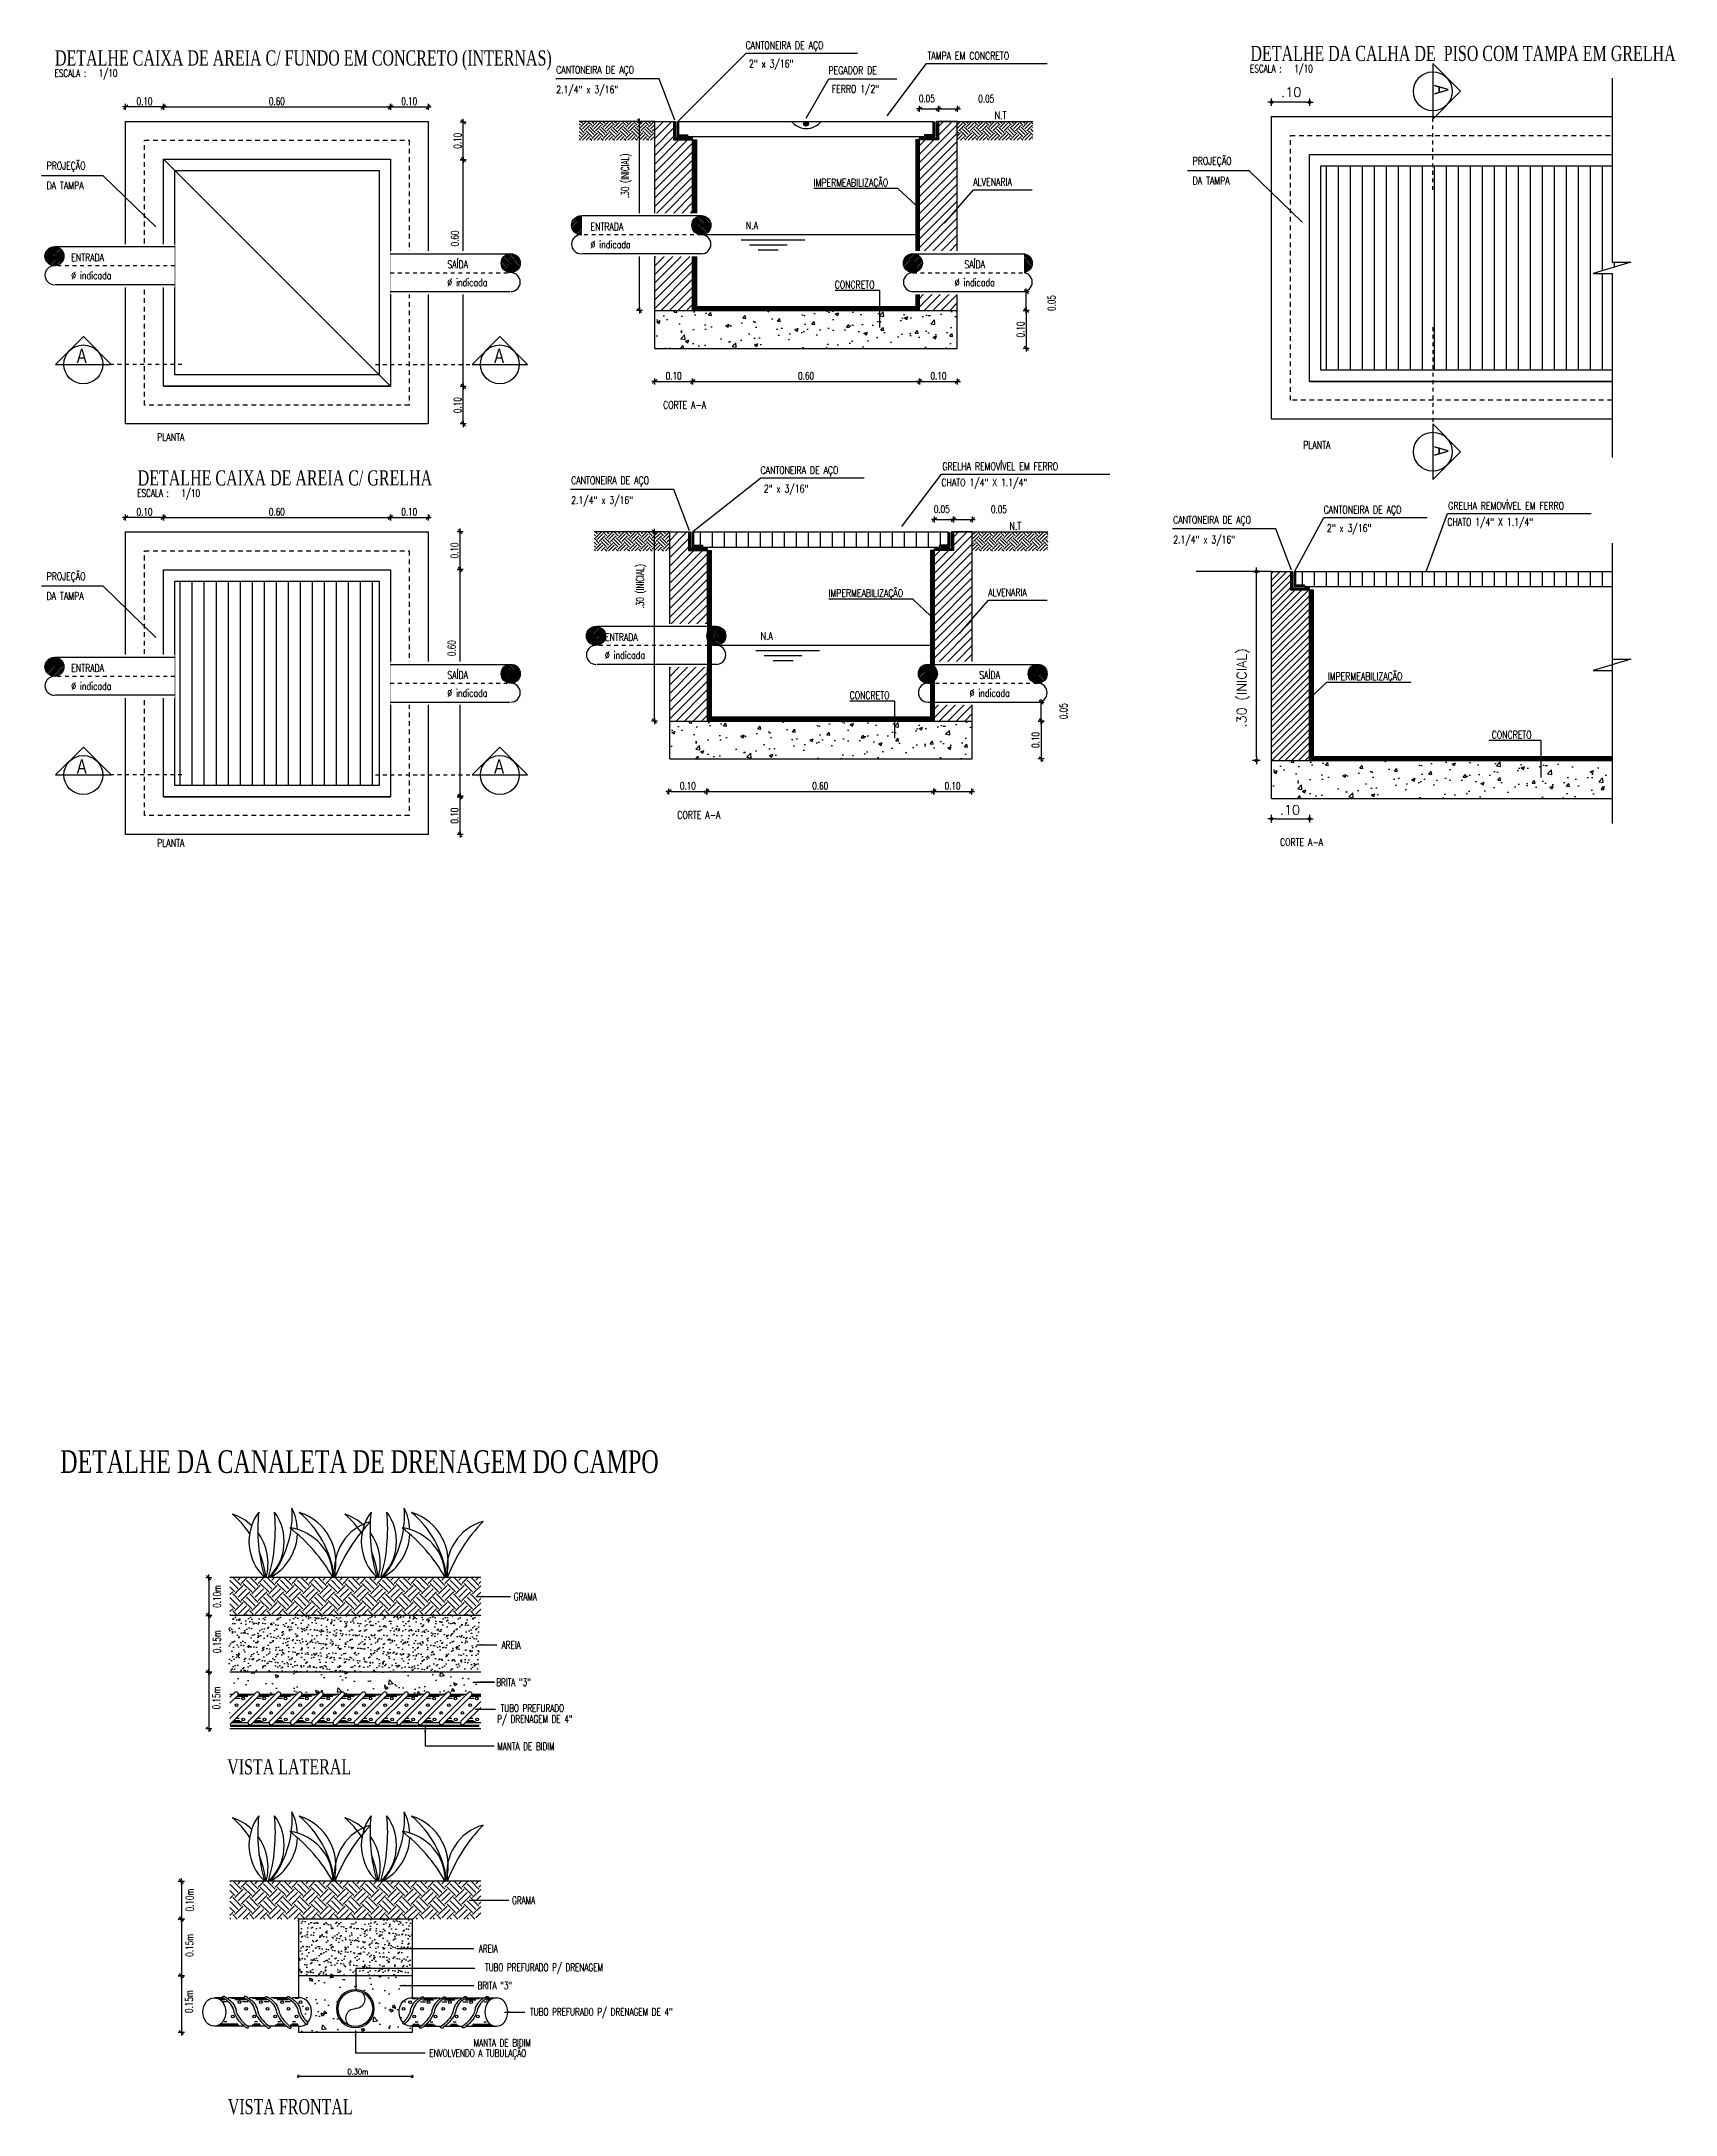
# Model space of a CAD drawing. Header units: inches. Extents: x 542650 to 544515, y 9574150 to 9574595.
# Drawn here: x 542685.5 to 542728.7, y 9574540.1 to 9574594.9 of the extents above; entities that cross this region are included whole.
import ezdxf

# ---------------------------------------------------------------- set-up
doc = ezdxf.new("R2010")
doc.units = ezdxf.units.IN
doc.header["$MEASUREMENT"] = 0
for name, pattern in [('DASHDOT', [1, 0.5, -0.25, 0, -0.25]), ('DASHDOT2', [0.5, 0.25, -0.125, 0, -0.125]), ('HIDDEN', [0.375, 0.25, -0.125])]:
    doc.linetypes.add(name, pattern=pattern)
for name, color, linetype in [('AP', 3, 'Continuous'), ('EIXO', 8, 'Continuous'), ('I-ARQ', 8, 'Continuous'), ('I-DETALHE', 40, 'Continuous'), ('I-NORMO_INST', 4, 'Continuous'), ('I-PLUVIAL', 90, 'Continuous')]:
    doc.layers.add(name, color=color, linetype=linetype)
doc.styles.add('100', font='ROMANS.SHX', dxfattribs={"width": 0.7, "height": 0.2})
doc.styles.add('50', font='ROMANS.SHX', dxfattribs={"width": 0.7, "height": 0.1})
doc.styles.add('75', font='ROMANS.SHX', dxfattribs={"width": 0.7, "height": 0.15})
doc.styles.add('CORTES', font='swissk.ttf')
doc.styles.add('ROMANS', font='romans', dxfattribs={"height": 0.2})
doc.styles.add('TITULO', font='times.ttf')
doc.dimstyles.new('10', dxfattribs={"dimtxt": 0.1, "dimasz": 0.03, "dimexe": 0.18, "dimexo": 0.06, "dimgap": 0.025, "dimtad": 1, "dimzin": 0, "dimdsep": 46, "dimtxsty": '50', "dimblk": 'DOT', "dimblk1": 'DOT', "dimblk2": 'CRUZ', "dimcen": 0.09, "dimse1": 1, "dimse2": 1, "dimclrt": 253, "dimadec": 0, "dimazin": 0, "dimtfac": 1, "dimtix": 1, "dimtmove": 2, "dimatfit": 3, "dimfxl": 0.18, "dimtolj": 1, "dimtzin": 0, "dimarcsym": 0})
doc.dimstyles.new('100', dxfattribs={"dimtxt": 0.2, "dimasz": 0.04, "dimexe": 0.18, "dimexo": 0.06, "dimgap": 0.05, "dimtad": 1, "dimzin": 0, "dimdsep": 46, "dimtxsty": '100', "dimblk1": 'CRUZ', "dimblk2": 'CRUZ', "dimsah": 1, "dimcen": 0.09, "dimse1": 1, "dimse2": 1, "dimclrt": 253, "dimadec": 0, "dimazin": 0, "dimtfac": 1, "dimtix": 1, "dimtmove": 2, "dimatfit": 3, "dimldrblk": 'CRUZ', "dimfxl": 0.18, "dimtolj": 1, "dimtzin": 0, "dimarcsym": 0})
doc.dimstyles.new('75', dxfattribs={"dimscale": 0.5, "dimtxt": 0.15, "dimasz": 0.04, "dimexe": 0.18, "dimexo": 0.06, "dimgap": 0.04, "dimtad": 1, "dimzin": 0, "dimdsep": 46, "dimtxsty": '75', "dimblk1": 'CRUZ', "dimblk2": 'CRUZ', "dimsah": 1, "dimcen": 0.09, "dimse1": 1, "dimse2": 1, "dimclrt": 253, "dimadec": 0, "dimazin": 0, "dimtfac": 1, "dimtix": 1, "dimtmove": 2, "dimatfit": 3, "dimldrblk": 'CRUZ', "dimfxl": 1, "dimtolj": 1, "dimtzin": 0, "dimarcsym": 0})
doc.dimstyles.new('CHAMSETA_75', dxfattribs={"dimtxt": 0.18, "dimasz": 0.15, "dimexe": 0.18, "dimexo": 0.0625, "dimgap": 0.09, "dimtad": 0, "dimtih": 1, "dimtoh": 1, "dimdec": 4, "dimzin": 0, "dimdsep": 46, "dimtxsty": 'Standard', "dimcen": 0.09, "dimadec": 0, "dimazin": 0, "dimtfac": 1, "dimtdec": 4, "dimtofl": 0, "dimtmove": 0, "dimatfit": 3, "dimfxl": 1, "dimtolj": 1, "dimtzin": 0, "dimarcsym": 0})

msp = doc.modelspace()

# ---------------------------------------------------------------- texts
at = {"layer": 'I-NORMO_INST'}
for s, height, style, width, p in [('CANTONEIRA DE AÇO', 0.2, 'ROMANS', 0.75, (542704.135, 9574594.683)), ('TAMPA EM CONCRETO', 0.2, 'ROMANS', 0.75, (542708.943, 9574594.405)), ('CANTONEIRA DE AÇO', 0.2, 'ROMANS', 0.75, (542699.128, 9574594.034)), ('2" x 3/16"', 0.2, 'ROMANS', 0.75, (542704.223, 9574594.196)), ('PEGADOR DE ', 0.2, 'ROMANS', 0.75, (542706.326, 9574594.022)), ('2.1/4" x 3/16"', 0.2, 'ROMANS', 0.75, (542699.128, 9574593.512)), ('FERRO 1/2"', 0.2, 'ROMANS', 0.75, (542706.413, 9574593.528)), ('N.T', 0.2, 'ROMANS', 0.75, (542710.72, 9574592.828)), ('PROJEÇÃO ', 0.2, 'ROMANS', 0.75, (542715.955, 9574591.624)), ('PROJEÇÃO ', 0.2, 'ROMANS', 0.75, (542685.654, 9574591.498)), ('IMPERMEABILIZAÇÃO', 0.2, 'ROMANS', 0.75, (542705.931, 9574591.053)), ('ALVENARIA', 0.2, 'ROMANS', 0.75, (542710.153, 9574591.07)), ('DA TAMPA', 0.2, 'ROMANS', 0.75, (542715.955, 9574591.102)), ('DA TAMPA', 0.2, 'ROMANS', 0.75, (542685.654, 9574590.976)), ('N.A', 0.2, 'ROMANS', 0.75, (542704.139, 9574589.917)), ('CONCRETO', 0.2, 'ROMANS', 0.75, (542706.49, 9574588.353)), ('A', 0.375, 'CORTES', 0.75, (542686.451, 9574586.385)), ('A', 0.375, 'CORTES', 0.75, (542697.487, 9574586.385)), ('CANTONEIRA DE AÇO', 0.2, 'ROMANS', 0.75, (542704.53, 9574583.448)), ('GRELHA REMOVÍVEL EM FERRO', 0.2, 'ROMANS', 0.75, (542709.337, 9574583.549)), ('CANTONEIRA DE AÇO', 0.2, 'ROMANS', 0.75, (542699.523, 9574583.179)), ('2" x 3/16"', 0.2, 'ROMANS', 0.75, (542704.617, 9574582.961)), ('CHATO 1/4" X 1.1/4" ', 0.2, 'ROMANS', 0.75, (542709.312, 9574583.122)), ('2.1/4" x 3/16"', 0.2, 'ROMANS', 0.75, (542699.523, 9574582.657)), ('CANTONEIRA DE AÇO', 0.2, 'ROMANS', 0.75, (542719.417, 9574582.405)), ('GRELHA REMOVÍVEL EM FERRO', 0.2, 'ROMANS', 0.75, (542722.712, 9574582.506)), ('N.T', 0.2, 'ROMANS', 0.75, (542711.114, 9574581.973)), ('CANTONEIRA DE AÇO', 0.2, 'ROMANS', 0.75, (542715.439, 9574582.136)), ('2" x 3/16"', 0.2, 'ROMANS', 0.75, (542719.504, 9574581.917)), ('CHATO 1/4" X 1.1/4" ', 0.2, 'ROMANS', 0.75, (542722.687, 9574582.079)), ('2.1/4" x 3/16"', 0.2, 'ROMANS', 0.75, (542715.439, 9574581.614)), ('PROJEÇÃO ', 0.2, 'ROMANS', 0.75, (542685.654, 9574580.643)), ('DA TAMPA', 0.2, 'ROMANS', 0.75, (542685.654, 9574580.121)), ('IMPERMEABILIZAÇÃO', 0.2, 'ROMANS', 0.75, (542706.326, 9574580.198)), ('ALVENARIA', 0.2, 'ROMANS', 0.75, (542710.548, 9574580.215)), ('N.A', 0.2, 'ROMANS', 0.75, (542704.533, 9574579.062)), ('IMPERMEABILIZAÇÃO', 0.2, 'ROMANS', 0.75, (542719.527, 9574578)), ('CONCRETO', 0.2, 'ROMANS', 0.75, (542706.885, 9574577.498)), ('CONCRETO', 0.2, 'ROMANS', 0.75, (542723.861, 9574576.455)), ('A', 0.375, 'CORTES', 0.75, (542686.451, 9574575.529)), ('A', 0.375, 'CORTES', 0.75, (542697.487, 9574575.529)), ('GRAMA', 0.2, 'ROMANS', 0.7, (542698.004, 9574553.667)), ('AREIA', 0.2, 'ROMANS', 0.7, (542697.684, 9574552.391)), ('BRITA "3"', 0.2, 'ROMANS', 0.7, (542697.542, 9574551.404)), ('P/ DRENAGEM DE 4"', 0.2, 'ROMANS', 0.7, (542697.566, 9574550.43)), ('TUBO PREFURADO ', 0.2, 'ROMANS', 0.7, (542697.655, 9574550.718)), ('MANTA DE BIDIM', 0.2, 'ROMANS', 0.7, (542697.571, 9574549.707)), ('GRAMA', 0.2, 'ROMANS', 0.7, (542697.96, 9574545.638)), ('AREIA', 0.2, 'ROMANS', 0.7, (542697.08, 9574544.363)), ('TUBO PREFURADO P/ DRENAGEM', 0.2, 'ROMANS', 0.7, (542697.243, 9574543.864)), ('BRITA "3"', 0.2, 'ROMANS', 0.7, (542697.046, 9574543.387)), ('TUBO PREFURADO P/ DRENAGEM DE 4"', 0.2, 'ROMANS', 0.7, (542698.437, 9574542.69)), ('MANTA DE BIDIM', 0.2, 'ROMANS', 0.7, (542696.945, 9574541.871)), ('ENVOLVENDO A TUBULAÇÃO', 0.2, 'ROMANS', 0.7, (542695.772, 9574541.598))]:
    msp.add_text(s, height=height, dxfattribs=dict(at, style=style, width=width)).set_placement(p)
at = {"layer": 'I-NORMO_INST', "style": 'CORTES', "width": 0.75}
for p in [(542722.343, 9574593.74), (542722.343, 9574584.187)]:
    msp.add_text('A', height=0.375, rotation=270, dxfattribs=at).set_placement(p)
at = {"layer": 'I-NORMO_INST', "color": 6, "style": 'ROMANS', "width": 0.75}
for s, p in [('CORTE A-A', (542701.954, 9574585.173)), ('PLANTA', (542688.575, 9574584.322)), ('PLANTA', (542718.877, 9574584.113)), ('CORTE A-A', (542702.33, 9574574.332)), ('PLANTA', (542688.575, 9574573.592)), ('CORTE A-A', (542718.265, 9574573.613))]:
    msp.add_text(s, height=0.2, dxfattribs=at).set_placement(p)
at = {"layer": 'I-NORMO_INST', "char_height": 0.25, "attachment_point": 5, "style": 'ROMANS'}
for insert in [(542718.562, 9574593.541), (542718.528, 9574574.571)]:
    msp.add_mtext('\\A1;.10', dxfattribs=dict(at, insert=insert))
at = {"layer": 'I-NORMO_INST', "insert": (542717.291, 9574577.793), "char_height": 0.25, "attachment_point": 5, "rotation": 90, "style": 'ROMANS'}
msp.add_mtext('\\A1;.30 (INICIAL)', dxfattribs=at)

# ---------------------------------------------------------------- blocks, each defined once
blk = doc.blocks.new('*U16')
at = {"color": 2}
blk.add_wipeout([(0.5018, 0.0527), (0.5301, 0.0443), (0.5499, 0.0231), (0.5548, -0.0031), (0.5453, -0.0309), (0.5243, -0.0482), (0.5018, -0.0525), (0.4728, -0.0445), (0.4527, -0.0195), (0.4493, 0.0012), (0.4558, 0.0231), (0.4737, 0.045)], dxfattribs=at)
blk.add_circle((0.502, 0), 0.05)
at = {"color": 8, "ltscale": 0.01}
blk.add_circle((0.502, 0), 0.0467, dxfattribs=at)
for centre, start, end in [((0.502, 0.025), 132.0789, 270), ((0.502, -0.025), 312.0789, 90)]:
    blk.add_arc(centre, 0.025, start, end, dxfattribs=at)
blk = doc.blocks.new('CRUZ')
for p, q in [((-2, 0), (2, 0)), ((-1.4, -1.4), (1.4, 1.4)), ((0, 2), (0, -2))]:
    blk.add_line(p, q)
blk = doc.blocks.new('*D86')
at = {"layer": 'I-NORMO_INST', "color": 0, "lineweight": -2}
blk.add_line((542695.296, 9574541.082), (542692.336, 9574541.082), dxfattribs=at)
at = {"layer": 'I-NORMO_INST', "color": 0, "lineweight": -2, "xscale": 0.02, "yscale": 0.02, "zscale": 0.02, "rotation": 180}
blk.add_blockref('CRUZ', (542692.316, 9574541.082), dxfattribs=at)
at = {"layer": 'I-NORMO_INST', "color": 0, "lineweight": -2, "xscale": 0.02, "yscale": 0.02, "zscale": 0.02}
blk.add_blockref('CRUZ', (542695.316, 9574541.082), dxfattribs=at)
at = {"layer": 'I-NORMO_INST', "color": 4, "insert": (542693.883, 9574541.209), "char_height": 0.15, "attachment_point": 5, "style": '75'}
blk.add_mtext('\\A1;0.30m', dxfattribs=at)
blk = doc.blocks.new('*D87')
at = {"layer": 'I-NORMO_INST', "color": 0, "lineweight": -2}
blk.add_line((542689.216, 9574543.703), (542689.216, 9574542.283), dxfattribs=at)
at = {"layer": 'I-NORMO_INST', "color": 0, "lineweight": -2, "xscale": 0.04, "yscale": 0.04, "zscale": 0.04}
for p, rotation in [((542689.216, 9574543.743), 90), ((542689.216, 9574542.243), 270)]:
    blk.add_blockref('CRUZ', p, dxfattribs=dict(at, rotation=rotation))
at = {"layer": 'I-NORMO_INST', "color": 4, "insert": (542689.418, 9574543.06), "char_height": 0.2, "attachment_point": 5, "rotation": 90, "style": '100'}
blk.add_mtext('\\A1;0.15m', dxfattribs=at)
blk = doc.blocks.new('*D88')
at = {"layer": 'I-NORMO_INST', "color": 0, "lineweight": -2}
blk.add_line((542689.216, 9574545.203), (542689.216, 9574543.783), dxfattribs=at)
at = {"layer": 'I-NORMO_INST', "color": 0, "lineweight": -2, "xscale": 0.04, "yscale": 0.04, "zscale": 0.04}
for p, rotation in [((542689.216, 9574545.243), 90), ((542689.216, 9574543.743), 270)]:
    blk.add_blockref('CRUZ', p, dxfattribs=dict(at, rotation=rotation))
at = {"layer": 'I-NORMO_INST', "color": 4, "insert": (542689.432, 9574544.547), "char_height": 0.2, "attachment_point": 5, "rotation": 90, "style": '100'}
blk.add_mtext('\\A1;0.15m', dxfattribs=at)
blk = doc.blocks.new('*U13')
at = {"style": 'TITULO', "width": 0.7}
blk.add_attdef('LNOME', (0.00006, 0.003), '', height=0.006, dxfattribs=at)
blk = doc.blocks.new('*D89')
at = {"layer": 'I-NORMO_INST', "color": 0, "lineweight": -2}
blk.add_line((542689.216, 9574546.203), (542689.216, 9574545.283), dxfattribs=at)
at = {"layer": 'I-NORMO_INST', "color": 0, "lineweight": -2, "xscale": 0.04, "yscale": 0.04, "zscale": 0.04}
for p, rotation in [((542689.216, 9574546.243), 90), ((542689.216, 9574545.243), 270)]:
    blk.add_blockref('CRUZ', p, dxfattribs=dict(at, rotation=rotation))
at = {"layer": 'I-NORMO_INST', "color": 4, "insert": (542689.434, 9574545.744), "char_height": 0.2, "attachment_point": 5, "rotation": 90, "style": '100'}
blk.add_mtext('\\A1;0.10m', dxfattribs=at)
blk = doc.blocks.new('*D90')
at = {"layer": 'I-NORMO_INST', "color": 0, "lineweight": -2}
blk.add_line((542689.94, 9574551.731), (542689.94, 9574550.311), dxfattribs=at)
at = {"layer": 'I-NORMO_INST', "color": 0, "lineweight": -2, "xscale": 0.04, "yscale": 0.04, "zscale": 0.04}
for p, rotation in [((542689.94, 9574551.771), 90), ((542689.94, 9574550.271), 270)]:
    blk.add_blockref('CRUZ', p, dxfattribs=dict(at, rotation=rotation))
at = {"layer": 'I-NORMO_INST', "color": 4, "insert": (542690.142, 9574551.088), "char_height": 0.2, "attachment_point": 5, "rotation": 90, "style": '100'}
blk.add_mtext('\\A1;0.15m', dxfattribs=at)
blk = doc.blocks.new('*D91')
at = {"layer": 'I-NORMO_INST', "color": 0, "lineweight": -2}
blk.add_line((542689.94, 9574553.231), (542689.94, 9574551.811), dxfattribs=at)
at = {"layer": 'I-NORMO_INST', "color": 0, "lineweight": -2, "xscale": 0.04, "yscale": 0.04, "zscale": 0.04}
for p, rotation in [((542689.94, 9574553.271), 90), ((542689.94, 9574551.771), 270)]:
    blk.add_blockref('CRUZ', p, dxfattribs=dict(at, rotation=rotation))
at = {"layer": 'I-NORMO_INST', "color": 4, "insert": (542690.156, 9574552.575), "char_height": 0.2, "attachment_point": 5, "rotation": 90, "style": '100'}
blk.add_mtext('\\A1;0.15m', dxfattribs=at)
blk = doc.blocks.new('*D92')
at = {"layer": 'I-NORMO_INST', "color": 0, "lineweight": -2}
blk.add_line((542689.94, 9574554.231), (542689.94, 9574553.311), dxfattribs=at)
at = {"layer": 'I-NORMO_INST', "color": 0, "lineweight": -2, "xscale": 0.04, "yscale": 0.04, "zscale": 0.04}
for p, rotation in [((542689.94, 9574554.271), 90), ((542689.94, 9574553.271), 270)]:
    blk.add_blockref('CRUZ', p, dxfattribs=dict(at, rotation=rotation))
at = {"layer": 'I-NORMO_INST', "color": 4, "insert": (542690.159, 9574553.772), "char_height": 0.2, "attachment_point": 5, "rotation": 90, "style": '100'}
blk.add_mtext('\\A1;0.10m', dxfattribs=at)
blk = doc.blocks.new('_Dot')
at = {"color": 0, "linetype": 'ByBlock'}
blk.add_line((-0.5, 0), (-1, 0), dxfattribs=at)
at = {"color": 0, "linetype": 'ByBlock', "const_width": 0.5}
blk.add_lwpolyline([(-0.25, 0, 1), (0.25, 0, 1)], format="xyb", close=True, dxfattribs=at)
blk = doc.blocks.new('*D93')
at = {"layer": 'I-NORMO_INST', "color": 0, "lineweight": -2}
blk.add_line((542688.782, 9574582.297), (542694.702, 9574582.297), dxfattribs=at)
at = {"layer": 'I-NORMO_INST', "color": 0, "lineweight": -2, "xscale": 0.04, "yscale": 0.04, "zscale": 0.04, "rotation": 180}
blk.add_blockref('CRUZ', (542688.742, 9574582.297), dxfattribs=at)
at = {"layer": 'I-NORMO_INST', "color": 0, "lineweight": -2, "xscale": 0.04, "yscale": 0.04, "zscale": 0.04}
blk.add_blockref('CRUZ', (542694.742, 9574582.297), dxfattribs=at)
at = {"layer": 'I-NORMO_INST', "color": 253, "insert": (542691.742, 9574582.447), "char_height": 0.2, "attachment_point": 5, "style": '100'}
blk.add_mtext('\\A1;0.60', dxfattribs=at)
blk = doc.blocks.new('*D94')
at = {"layer": 'I-NORMO_INST', "color": 0, "lineweight": -2}
blk.add_line((542688.702, 9574582.297), (542687.782, 9574582.297), dxfattribs=at)
at = {"layer": 'I-NORMO_INST', "color": 0, "lineweight": -2, "xscale": 0.04, "yscale": 0.04, "zscale": 0.04, "rotation": 180}
blk.add_blockref('CRUZ', (542687.742, 9574582.297), dxfattribs=at)
at = {"layer": 'I-NORMO_INST', "color": 0, "lineweight": -2, "xscale": 0.04, "yscale": 0.04, "zscale": 0.04}
blk.add_blockref('CRUZ', (542688.742, 9574582.297), dxfattribs=at)
at = {"layer": 'I-NORMO_INST', "color": 253, "insert": (542688.242, 9574582.447), "char_height": 0.2, "attachment_point": 5, "style": '100'}
blk.add_mtext('\\A1;0.10', dxfattribs=at)
blk = doc.blocks.new('*D95')
at = {"layer": 'I-NORMO_INST', "color": 0, "lineweight": -2}
blk.add_line((542696.587, 9574573.955), (542696.587, 9574574.875), dxfattribs=at)
at = {"layer": 'I-NORMO_INST', "color": 0, "lineweight": -2, "xscale": 0.04, "yscale": 0.04, "zscale": 0.04}
for p, rotation in [((542696.587, 9574574.915), 90), ((542696.587, 9574573.915), 270)]:
    blk.add_blockref('CRUZ', p, dxfattribs=dict(at, rotation=rotation))
at = {"layer": 'I-NORMO_INST', "color": 253, "insert": (542696.437, 9574574.415), "char_height": 0.2, "attachment_point": 5, "rotation": 90, "style": '100'}
blk.add_mtext('\\A1;0.10', dxfattribs=at)
blk = doc.blocks.new('*D96')
at = {"layer": 'I-NORMO_INST', "color": 0, "lineweight": -2}
blk.add_line((542696.587, 9574574.966), (542696.587, 9574580.886), dxfattribs=at)
at = {"layer": 'I-NORMO_INST', "color": 0, "lineweight": -2, "xscale": 0.04, "yscale": 0.04, "zscale": 0.04}
for p, rotation in [((542696.587, 9574580.926), 90), ((542696.587, 9574574.926), 270)]:
    blk.add_blockref('CRUZ', p, dxfattribs=dict(at, rotation=rotation))
at = {"layer": 'I-NORMO_INST', "color": 253, "insert": (542696.365, 9574578.843), "char_height": 0.2, "attachment_point": 5, "rotation": 90, "style": '100'}
blk.add_mtext('\\A1;0.60', dxfattribs=at)
blk = doc.blocks.new('*D97')
at = {"layer": 'I-NORMO_INST', "color": 0, "lineweight": -2}
blk.add_line((542696.587, 9574580.966), (542696.587, 9574581.886), dxfattribs=at)
at = {"layer": 'I-NORMO_INST', "color": 0, "lineweight": -2, "xscale": 0.04, "yscale": 0.04, "zscale": 0.04}
for p, rotation in [((542696.587, 9574581.926), 90), ((542696.587, 9574580.926), 270)]:
    blk.add_blockref('CRUZ', p, dxfattribs=dict(at, rotation=rotation))
at = {"layer": 'I-NORMO_INST', "color": 253, "insert": (542696.437, 9574581.426), "char_height": 0.2, "attachment_point": 5, "rotation": 90, "style": '100'}
blk.add_mtext('\\A1;0.10', dxfattribs=at)
blk = doc.blocks.new('*D111')
at = {"layer": 'I-NORMO_INST', "color": 0, "lineweight": -2}
blk.add_line((542702.148, 9574575.053), (542703.068, 9574575.053), dxfattribs=at)
at = {"layer": 'I-NORMO_INST', "color": 0, "lineweight": -2, "xscale": 0.04, "yscale": 0.04, "zscale": 0.04, "rotation": 180}
blk.add_blockref('CRUZ', (542702.108, 9574575.053), dxfattribs=at)
at = {"layer": 'I-NORMO_INST', "color": 0, "lineweight": -2, "xscale": 0.04, "yscale": 0.04, "zscale": 0.04}
blk.add_blockref('CRUZ', (542703.108, 9574575.053), dxfattribs=at)
at = {"layer": 'I-NORMO_INST', "color": 253, "insert": (542702.608, 9574575.203), "char_height": 0.2, "attachment_point": 5, "style": '100'}
blk.add_mtext('\\A1;0.10', dxfattribs=at)
blk = doc.blocks.new('*D112')
at = {"layer": 'I-NORMO_INST', "color": 0, "lineweight": -2}
blk.add_line((542703.148, 9574575.053), (542709.068, 9574575.053), dxfattribs=at)
at = {"layer": 'I-NORMO_INST', "color": 0, "lineweight": -2, "xscale": 0.04, "yscale": 0.04, "zscale": 0.04, "rotation": 180}
blk.add_blockref('CRUZ', (542703.108, 9574575.053), dxfattribs=at)
at = {"layer": 'I-NORMO_INST', "color": 0, "lineweight": -2, "xscale": 0.04, "yscale": 0.04, "zscale": 0.04}
blk.add_blockref('CRUZ', (542709.108, 9574575.053), dxfattribs=at)
at = {"layer": 'I-NORMO_INST', "color": 253, "insert": (542706.108, 9574575.203), "char_height": 0.2, "attachment_point": 5, "style": '100'}
blk.add_mtext('\\A1;0.60', dxfattribs=at)
blk = doc.blocks.new('*D113')
at = {"layer": 'I-NORMO_INST', "color": 0, "lineweight": -2}
blk.add_line((542709.148, 9574575.053), (542710.068, 9574575.053), dxfattribs=at)
at = {"layer": 'I-NORMO_INST', "color": 0, "lineweight": -2, "xscale": 0.04, "yscale": 0.04, "zscale": 0.04, "rotation": 180}
blk.add_blockref('CRUZ', (542709.108, 9574575.053), dxfattribs=at)
at = {"layer": 'I-NORMO_INST', "color": 0, "lineweight": -2, "xscale": 0.04, "yscale": 0.04, "zscale": 0.04}
blk.add_blockref('CRUZ', (542710.108, 9574575.053), dxfattribs=at)
at = {"layer": 'I-NORMO_INST', "color": 253, "insert": (542709.608, 9574575.203), "char_height": 0.2, "attachment_point": 5, "style": '100'}
blk.add_mtext('\\A1;0.10', dxfattribs=at)
blk = doc.blocks.new('*D98')
at = {"layer": 'I-NORMO_INST', "color": 0, "lineweight": -2}
blk.add_line((542711.948, 9574576.875), (542711.948, 9574575.955), dxfattribs=at)
at = {"layer": 'I-NORMO_INST', "color": 0, "lineweight": -2, "xscale": 0.04, "yscale": 0.04, "zscale": 0.04}
for p, rotation in [((542711.948, 9574576.915), 90), ((542711.948, 9574575.915), 270)]:
    blk.add_blockref('CRUZ', p, dxfattribs=dict(at, rotation=rotation))
at = {"layer": 'I-NORMO_INST', "color": 253, "insert": (542711.798, 9574576.415), "char_height": 0.2, "attachment_point": 5, "rotation": 90, "style": '100'}
blk.add_mtext('\\A1;0.10', dxfattribs=at)
blk = doc.blocks.new('*D99')
at = {"layer": 'I-NORMO_INST', "color": 0, "lineweight": -2}
blk.add_line((542711.948, 9574576.955), (542711.948, 9574577.375), dxfattribs=at)
at = {"layer": 'I-NORMO_INST', "color": 0, "lineweight": -2, "xscale": 0.04, "yscale": 0.04, "zscale": 0.04}
for p, rotation in [((542711.948, 9574577.415), 90), ((542711.948, 9574576.915), 270)]:
    blk.add_blockref('CRUZ', p, dxfattribs=dict(at, rotation=rotation))
at = {"layer": 'I-NORMO_INST', "color": 253, "insert": (542712.541, 9574577.176), "char_height": 0.2, "attachment_point": 5, "rotation": 90, "style": '100'}
blk.add_mtext('\\A1;0.05', dxfattribs=at)
blk = doc.blocks.new('*D114')
at = {"layer": 'I-NORMO_INST', "color": 0, "lineweight": -2}
blk.add_line((542709.167, 9574582.246), (542709.587, 9574582.246), dxfattribs=at)
at = {"layer": 'I-NORMO_INST', "color": 0, "lineweight": -2, "xscale": 0.04, "yscale": 0.04, "zscale": 0.04, "rotation": 180}
blk.add_blockref('CRUZ', (542709.127, 9574582.246), dxfattribs=at)
at = {"layer": 'I-NORMO_INST', "color": 0, "lineweight": -2, "xscale": 0.04, "yscale": 0.04, "zscale": 0.04}
blk.add_blockref('CRUZ', (542709.627, 9574582.246), dxfattribs=at)
at = {"layer": 'I-NORMO_INST', "color": 253, "insert": (542709.321, 9574582.519), "char_height": 0.2, "attachment_point": 5, "style": '100'}
blk.add_mtext('\\A1;0.05', dxfattribs=at)
blk = doc.blocks.new('*D115')
at = {"layer": 'I-NORMO_INST', "color": 0, "lineweight": -2}
blk.add_line((542709.667, 9574582.246), (542710.087, 9574582.246), dxfattribs=at)
at = {"layer": 'I-NORMO_INST', "color": 0, "lineweight": -2, "xscale": 0.04, "yscale": 0.04, "zscale": 0.04, "rotation": 180}
blk.add_blockref('CRUZ', (542709.627, 9574582.246), dxfattribs=at)
at = {"layer": 'I-NORMO_INST', "color": 0, "lineweight": -2, "xscale": 0.04, "yscale": 0.04, "zscale": 0.04}
blk.add_blockref('CRUZ', (542710.127, 9574582.246), dxfattribs=at)
at = {"layer": 'I-NORMO_INST', "color": 253, "insert": (542710.832, 9574582.515), "char_height": 0.2, "attachment_point": 5, "style": '100'}
blk.add_mtext('\\A1;0.05', dxfattribs=at)
blk = doc.blocks.new('*D100')
at = {"layer": 'I-NORMO_INST', "color": 0, "lineweight": -2}
blk.add_line((542694.782, 9574582.297), (542695.702, 9574582.297), dxfattribs=at)
at = {"layer": 'I-NORMO_INST', "color": 0, "lineweight": -2, "xscale": 0.04, "yscale": 0.04, "zscale": 0.04, "rotation": 180}
blk.add_blockref('CRUZ', (542694.742, 9574582.297), dxfattribs=at)
at = {"layer": 'I-NORMO_INST', "color": 0, "lineweight": -2, "xscale": 0.04, "yscale": 0.04, "zscale": 0.04}
blk.add_blockref('CRUZ', (542695.742, 9574582.297), dxfattribs=at)
at = {"layer": 'I-NORMO_INST', "color": 253, "insert": (542695.242, 9574582.447), "char_height": 0.2, "attachment_point": 5, "style": '100'}
blk.add_mtext('\\A1;0.10', dxfattribs=at)
blk = doc.blocks.new('*U47')
at = {"color": 2}
blk.add_wipeout([(0.1906, 0.0569), (0.4841, 0.0569), (0.4841, -0.0569), (0.1906, -0.0569)], dxfattribs=at)
for p, q in [((0.1906, 0.05), (0.4841, 0.05)), ((0.1906, -0.05), (0.4841, -0.05))]:
    blk.add_line(p, q)
at = {"layer": 'EIXO', "linetype": 'DASHDOT', "ltscale": 0.01}
blk.add_line((0.1906, 0), (0.4841, 0), dxfattribs=at)
blk = doc.blocks.new('*U48')
at = {"color": 2}
blk.add_wipeout([(-0.1079, -0.0569), (-0.424, -0.0569), (-0.424, 0.0569), (-0.1079, 0.0569)], dxfattribs=at)
for p, q in [((-0.1079, 0.05), (-0.424, 0.05)), ((-0.1079, -0.05), (-0.424, -0.05))]:
    blk.add_line(p, q)
at = {"layer": 'EIXO', "linetype": 'DASHDOT', "ltscale": 0.01}
blk.add_line((-0.1079, 0), (-0.424, 0), dxfattribs=at)
blk = doc.blocks.new('*X80')
at = {"color": 0}
for p, q in [((75.946, 18.14), (76.228, 18.422)), ((75.947, 18.185), (76.183, 18.422)), ((75.952, 18.102), (76.267, 18.416)), ((75.958, 18.241), (76.128, 18.41)), ((75.962, 18.067), (76.301, 18.406)), ((75.975, 18.037), (76.331, 18.393)), ((75.992, 18.009), (76.359, 18.376)), ((76.012, 17.985), (76.384, 18.357)), ((76.034, 17.962), (76.406, 18.335)), ((76.058, 17.943), (76.425, 18.31)), ((76.086, 17.926), (76.442, 18.282)), ((76.116, 17.913), (76.456, 18.252)), ((76.15, 17.902), (76.466, 18.218)), ((76.189, 17.897), (76.472, 18.179)), ((76.233, 17.897), (76.471, 18.135)), ((76.289, 17.908), (76.46, 18.079))]:
    blk.add_line(p, q, dxfattribs=at)
blk = doc.blocks.new('*D101')
at = {"layer": 'I-NORMO_INST', "color": 0, "lineweight": -2}
blk.add_line((542701.724, 9574576.955), (542701.724, 9574581.875), dxfattribs=at)
at = {"layer": 'I-NORMO_INST', "color": 0, "lineweight": -2, "xscale": 0.04, "yscale": 0.04, "zscale": 0.04}
for p, rotation in [((542701.724, 9574581.915), 90), ((542701.724, 9574576.915), 270)]:
    blk.add_blockref('CRUZ', p, dxfattribs=dict(at, rotation=rotation))
at = {"layer": 'I-NORMO_INST', "color": 253, "insert": (542701.375, 9574580.48), "char_height": 0.2, "attachment_point": 5, "rotation": 90, "style": '100'}
blk.add_mtext('\\A1;.30 (INICIAL)', dxfattribs=at)
blk = doc.blocks.new('TITOLO HS')
at = {"color": 253, "style": 'ROMANS', "width": 0.7}
blk.add_text('ESCALA :', height=0.002, dxfattribs=at).set_placement((-0.00005, -0.00001))
at = {"style": 'TITULO', "width": 0.7}
blk.add_attdef('LNOME', (0.00006, 0.003), '', height=0.006, dxfattribs=at)
at = {"color": 253, "style": 'ROMANS', "width": 0.7}
blk.add_attdef('LESC', (0.01163, -0.00003), '', height=0.002, dxfattribs=at)
blk = doc.blocks.new('*D102')
at = {"layer": 'I-NORMO_INST', "color": 0, "lineweight": -2}
blk.add_line((542688.782, 9574593.152), (542694.702, 9574593.152), dxfattribs=at)
at = {"layer": 'I-NORMO_INST', "color": 0, "lineweight": -2, "xscale": 0.04, "yscale": 0.04, "zscale": 0.04, "rotation": 180}
blk.add_blockref('CRUZ', (542688.742, 9574593.152), dxfattribs=at)
at = {"layer": 'I-NORMO_INST', "color": 0, "lineweight": -2, "xscale": 0.04, "yscale": 0.04, "zscale": 0.04}
blk.add_blockref('CRUZ', (542694.742, 9574593.152), dxfattribs=at)
at = {"layer": 'I-NORMO_INST', "color": 253, "insert": (542691.742, 9574593.302), "char_height": 0.2, "attachment_point": 5, "style": '100'}
blk.add_mtext('\\A1;0.60', dxfattribs=at)
blk = doc.blocks.new('*D103')
at = {"layer": 'I-NORMO_INST', "color": 0, "lineweight": -2}
blk.add_line((542688.702, 9574593.152), (542687.782, 9574593.152), dxfattribs=at)
at = {"layer": 'I-NORMO_INST', "color": 0, "lineweight": -2, "xscale": 0.04, "yscale": 0.04, "zscale": 0.04, "rotation": 180}
blk.add_blockref('CRUZ', (542687.742, 9574593.152), dxfattribs=at)
at = {"layer": 'I-NORMO_INST', "color": 0, "lineweight": -2, "xscale": 0.04, "yscale": 0.04, "zscale": 0.04}
blk.add_blockref('CRUZ', (542688.742, 9574593.152), dxfattribs=at)
at = {"layer": 'I-NORMO_INST', "color": 253, "insert": (542688.242, 9574593.302), "char_height": 0.2, "attachment_point": 5, "style": '100'}
blk.add_mtext('\\A1;0.10', dxfattribs=at)
blk = doc.blocks.new('*D104')
at = {"layer": 'I-NORMO_INST', "color": 0, "lineweight": -2}
blk.add_line((542696.669, 9574584.81), (542696.669, 9574585.73), dxfattribs=at)
at = {"layer": 'I-NORMO_INST', "color": 0, "lineweight": -2, "xscale": 0.04, "yscale": 0.04, "zscale": 0.04}
for p, rotation in [((542696.669, 9574585.77), 90), ((542696.669, 9574584.77), 270)]:
    blk.add_blockref('CRUZ', p, dxfattribs=dict(at, rotation=rotation))
at = {"layer": 'I-NORMO_INST', "color": 253, "insert": (542696.519, 9574585.27), "char_height": 0.2, "attachment_point": 5, "rotation": 90, "style": '100'}
blk.add_mtext('\\A1;0.10', dxfattribs=at)
blk = doc.blocks.new('*D105')
at = {"layer": 'I-NORMO_INST', "color": 0, "lineweight": -2}
blk.add_line((542696.669, 9574585.797), (542696.669, 9574591.717), dxfattribs=at)
at = {"layer": 'I-NORMO_INST', "color": 0, "lineweight": -2, "xscale": 0.04, "yscale": 0.04, "zscale": 0.04}
for p, rotation in [((542696.669, 9574591.757), 90), ((542696.669, 9574585.757), 270)]:
    blk.add_blockref('CRUZ', p, dxfattribs=dict(at, rotation=rotation))
at = {"layer": 'I-NORMO_INST', "color": 253, "insert": (542696.447, 9574589.674), "char_height": 0.2, "attachment_point": 5, "rotation": 90, "style": '100'}
blk.add_mtext('\\A1;0.60', dxfattribs=at)
blk = doc.blocks.new('*D106')
at = {"layer": 'I-NORMO_INST', "color": 0, "lineweight": -2}
blk.add_line((542696.669, 9574591.797), (542696.669, 9574592.717), dxfattribs=at)
at = {"layer": 'I-NORMO_INST', "color": 0, "lineweight": -2, "xscale": 0.04, "yscale": 0.04, "zscale": 0.04}
for p, rotation in [((542696.669, 9574592.757), 90), ((542696.669, 9574591.757), 270)]:
    blk.add_blockref('CRUZ', p, dxfattribs=dict(at, rotation=rotation))
at = {"layer": 'I-NORMO_INST', "color": 253, "insert": (542696.519, 9574592.257), "char_height": 0.2, "attachment_point": 5, "rotation": 90, "style": '100'}
blk.add_mtext('\\A1;0.10', dxfattribs=at)
blk = doc.blocks.new('*D116')
at = {"layer": 'I-NORMO_INST', "color": 0, "lineweight": -2}
blk.add_line((542701.772, 9574585.894), (542702.692, 9574585.894), dxfattribs=at)
at = {"layer": 'I-NORMO_INST', "color": 0, "lineweight": -2, "xscale": 0.04, "yscale": 0.04, "zscale": 0.04, "rotation": 180}
blk.add_blockref('CRUZ', (542701.732, 9574585.894), dxfattribs=at)
at = {"layer": 'I-NORMO_INST', "color": 0, "lineweight": -2, "xscale": 0.04, "yscale": 0.04, "zscale": 0.04}
blk.add_blockref('CRUZ', (542702.732, 9574585.894), dxfattribs=at)
at = {"layer": 'I-NORMO_INST', "color": 253, "insert": (542702.232, 9574586.044), "char_height": 0.2, "attachment_point": 5, "style": '100'}
blk.add_mtext('\\A1;0.10', dxfattribs=at)
blk = doc.blocks.new('*D117')
at = {"layer": 'I-NORMO_INST', "color": 0, "lineweight": -2}
blk.add_line((542702.772, 9574585.894), (542708.692, 9574585.894), dxfattribs=at)
at = {"layer": 'I-NORMO_INST', "color": 0, "lineweight": -2, "xscale": 0.04, "yscale": 0.04, "zscale": 0.04, "rotation": 180}
blk.add_blockref('CRUZ', (542702.732, 9574585.894), dxfattribs=at)
at = {"layer": 'I-NORMO_INST', "color": 0, "lineweight": -2, "xscale": 0.04, "yscale": 0.04, "zscale": 0.04}
blk.add_blockref('CRUZ', (542708.732, 9574585.894), dxfattribs=at)
at = {"layer": 'I-NORMO_INST', "color": 253, "insert": (542705.732, 9574586.044), "char_height": 0.2, "attachment_point": 5, "style": '100'}
blk.add_mtext('\\A1;0.60', dxfattribs=at)
blk = doc.blocks.new('*D118')
at = {"layer": 'I-NORMO_INST', "color": 0, "lineweight": -2}
blk.add_line((542708.772, 9574585.894), (542709.692, 9574585.894), dxfattribs=at)
at = {"layer": 'I-NORMO_INST', "color": 0, "lineweight": -2, "xscale": 0.04, "yscale": 0.04, "zscale": 0.04, "rotation": 180}
blk.add_blockref('CRUZ', (542708.732, 9574585.894), dxfattribs=at)
at = {"layer": 'I-NORMO_INST', "color": 0, "lineweight": -2, "xscale": 0.04, "yscale": 0.04, "zscale": 0.04}
blk.add_blockref('CRUZ', (542709.732, 9574585.894), dxfattribs=at)
at = {"layer": 'I-NORMO_INST', "color": 253, "insert": (542709.232, 9574586.044), "char_height": 0.2, "attachment_point": 5, "style": '100'}
blk.add_mtext('\\A1;0.10', dxfattribs=at)
blk = doc.blocks.new('*D107')
at = {"layer": 'I-NORMO_INST', "color": 0, "lineweight": -2}
blk.add_line((542711.554, 9574587.73), (542711.554, 9574586.81), dxfattribs=at)
at = {"layer": 'I-NORMO_INST', "color": 0, "lineweight": -2, "xscale": 0.04, "yscale": 0.04, "zscale": 0.04}
for p, rotation in [((542711.554, 9574587.77), 90), ((542711.554, 9574586.77), 270)]:
    blk.add_blockref('CRUZ', p, dxfattribs=dict(at, rotation=rotation))
at = {"layer": 'I-NORMO_INST', "color": 253, "insert": (542711.404, 9574587.27), "char_height": 0.2, "attachment_point": 5, "rotation": 90, "style": '100'}
blk.add_mtext('\\A1;0.10', dxfattribs=at)
blk = doc.blocks.new('*D108')
at = {"layer": 'I-NORMO_INST', "color": 0, "lineweight": -2}
blk.add_line((542711.554, 9574587.81), (542711.554, 9574588.23), dxfattribs=at)
at = {"layer": 'I-NORMO_INST', "color": 0, "lineweight": -2, "xscale": 0.04, "yscale": 0.04, "zscale": 0.04}
for p, rotation in [((542711.554, 9574588.27), 90), ((542711.554, 9574587.77), 270)]:
    blk.add_blockref('CRUZ', p, dxfattribs=dict(at, rotation=rotation))
at = {"layer": 'I-NORMO_INST', "color": 253, "insert": (542712.225, 9574587.967), "char_height": 0.2, "attachment_point": 5, "rotation": 90, "style": '100'}
blk.add_mtext('\\A1;0.05', dxfattribs=at)
blk = doc.blocks.new('*D119')
at = {"layer": 'I-NORMO_INST', "color": 0, "lineweight": -2}
blk.add_line((542708.772, 9574593.101), (542709.192, 9574593.101), dxfattribs=at)
at = {"layer": 'I-NORMO_INST', "color": 0, "lineweight": -2, "xscale": 0.04, "yscale": 0.04, "zscale": 0.04, "rotation": 180}
blk.add_blockref('CRUZ', (542708.732, 9574593.101), dxfattribs=at)
at = {"layer": 'I-NORMO_INST', "color": 0, "lineweight": -2, "xscale": 0.04, "yscale": 0.04, "zscale": 0.04}
blk.add_blockref('CRUZ', (542709.232, 9574593.101), dxfattribs=at)
at = {"layer": 'I-NORMO_INST', "color": 253, "insert": (542708.926, 9574593.374), "char_height": 0.2, "attachment_point": 5, "style": '100'}
blk.add_mtext('\\A1;0.05', dxfattribs=at)
blk = doc.blocks.new('*D120')
at = {"layer": 'I-NORMO_INST', "color": 0, "lineweight": -2}
blk.add_line((542709.272, 9574593.101), (542709.692, 9574593.101), dxfattribs=at)
at = {"layer": 'I-NORMO_INST', "color": 0, "lineweight": -2, "xscale": 0.04, "yscale": 0.04, "zscale": 0.04, "rotation": 180}
blk.add_blockref('CRUZ', (542709.232, 9574593.101), dxfattribs=at)
at = {"layer": 'I-NORMO_INST', "color": 0, "lineweight": -2, "xscale": 0.04, "yscale": 0.04, "zscale": 0.04}
blk.add_blockref('CRUZ', (542709.732, 9574593.101), dxfattribs=at)
at = {"layer": 'I-NORMO_INST', "color": 253, "insert": (542710.497, 9574593.37), "char_height": 0.2, "attachment_point": 5, "style": '100'}
blk.add_mtext('\\A1;0.05', dxfattribs=at)
blk = doc.blocks.new('*D109')
at = {"layer": 'I-NORMO_INST', "color": 0, "lineweight": -2}
blk.add_line((542694.782, 9574593.152), (542695.702, 9574593.152), dxfattribs=at)
at = {"layer": 'I-NORMO_INST', "color": 0, "lineweight": -2, "xscale": 0.04, "yscale": 0.04, "zscale": 0.04, "rotation": 180}
blk.add_blockref('CRUZ', (542694.742, 9574593.152), dxfattribs=at)
at = {"layer": 'I-NORMO_INST', "color": 0, "lineweight": -2, "xscale": 0.04, "yscale": 0.04, "zscale": 0.04}
blk.add_blockref('CRUZ', (542695.742, 9574593.152), dxfattribs=at)
at = {"layer": 'I-NORMO_INST', "color": 253, "insert": (542695.242, 9574593.302), "char_height": 0.2, "attachment_point": 5, "style": '100'}
blk.add_mtext('\\A1;0.10', dxfattribs=at)
blk = doc.blocks.new('*X79')
at = {"color": 0}
for p, q in [((75.946, 18.14), (76.228, 18.422)), ((75.947, 18.185), (76.183, 18.422)), ((75.952, 18.102), (76.267, 18.416)), ((75.958, 18.241), (76.128, 18.41)), ((75.962, 18.067), (76.301, 18.406)), ((75.975, 18.037), (76.331, 18.393)), ((75.992, 18.009), (76.359, 18.376)), ((76.012, 17.985), (76.384, 18.357)), ((76.034, 17.962), (76.406, 18.335)), ((76.058, 17.943), (76.425, 18.31)), ((76.086, 17.926), (76.442, 18.282)), ((76.116, 17.913), (76.456, 18.252)), ((76.15, 17.902), (76.466, 18.218)), ((76.189, 17.897), (76.472, 18.179)), ((76.233, 17.897), (76.471, 18.135)), ((76.289, 17.908), (76.46, 18.079))]:
    blk.add_line(p, q, dxfattribs=at)
blk = doc.blocks.new('*D110')
at = {"layer": 'I-NORMO_INST', "color": 0, "lineweight": -2}
blk.add_line((542701.33, 9574587.81), (542701.33, 9574592.73), dxfattribs=at)
at = {"layer": 'I-NORMO_INST', "color": 0, "lineweight": -2, "xscale": 0.04, "yscale": 0.04, "zscale": 0.04}
for p, rotation in [((542701.33, 9574592.77), 90), ((542701.33, 9574587.77), 270)]:
    blk.add_blockref('CRUZ', p, dxfattribs=dict(at, rotation=rotation))
at = {"layer": 'I-NORMO_INST', "color": 253, "insert": (542700.981, 9574591.335), "char_height": 0.2, "attachment_point": 5, "rotation": 90, "style": '100'}
blk.add_mtext('\\A1;.30 (INICIAL)', dxfattribs=at)
blk = doc.blocks.new('*X78')
at = {"color": 0}
for p, q in [((23.814, 9.628), (23.863, 9.676)), ((23.819, 9.607), (23.884, 9.671)), ((23.831, 9.592), (23.899, 9.66)), ((23.848, 9.582), (23.908, 9.642)), ((23.874, 9.582), (23.909, 9.617))]:
    blk.add_line(p, q, dxfattribs=at)
blk = doc.blocks.new('DOT')
for p, q in [((-1, 0), (1, 0)), ((0, 1), (0, -1))]:
    blk.add_line(p, q)
blk.add_circle((0, 0), 0.35)

# ---------------------------------------------------------------- dimensions: what is measured, and where the dimension line sits
at = {"layer": 'I-NORMO_INST'}
for base, p1, p2, picture, middle in [((542687.742, 9574593.152), (542688.742, 9574591.77), (542687.742, 9574592.77), '*D103', (542688.242, 9574593.302)), ((542694.742, 9574593.152), (542688.742, 9574591.77), (542694.742, 9574591.77), '*D102', (542691.742, 9574593.302)), ((542695.742, 9574593.152), (542694.742, 9574591.77), (542695.742, 9574592.77), '*D109', (542695.242, 9574593.302)), ((542702.732, 9574585.894), (542701.732, 9574586.432), (542702.732, 9574587.432), '*D116', (542702.232, 9574586.044)), ((542708.732, 9574585.894), (542702.732, 9574587.432), (542708.732, 9574587.432), '*D117', (542705.732, 9574586.044)), ((542709.732, 9574585.894), (542708.732, 9574587.432), (542709.732, 9574586.432), '*D118', (542709.232, 9574586.044)), ((542687.742, 9574582.297), (542688.742, 9574580.915), (542687.742, 9574581.915), '*D94', (542688.242, 9574582.447)), ((542694.742, 9574582.297), (542688.742, 9574580.915), (542694.742, 9574580.915), '*D93', (542691.742, 9574582.447)), ((542695.742, 9574582.297), (542694.742, 9574580.915), (542695.742, 9574581.915), '*D100', (542695.242, 9574582.447)), ((542703.108, 9574575.053), (542702.108, 9574575.592), (542703.108, 9574576.592), '*D111', (542702.608, 9574575.203)), ((542709.108, 9574575.053), (542703.108, 9574576.592), (542709.108, 9574576.592), '*D112', (542706.108, 9574575.203)), ((542710.108, 9574575.053), (542709.108, 9574576.592), (542710.108, 9574575.592), '*D113', (542709.608, 9574575.203))]:
    dim = msp.add_linear_dim(base=base, p1=p1, p2=p2, dimstyle='100', override={"dimscale": 1, "dimlfac": 0.1}, dxfattribs=at)
    dim.commit()
    dim.dimension.update_dxf_attribs({"geometry": picture, "text_midpoint": middle})
for base, p1, p2, picture, middle in [((542709.232, 9574593.101), (542708.732, 9574592.284), (542709.232, 9574592.77), '*D119', (542708.926, 9574593.374)), ((542709.732, 9574593.101), (542709.232, 9574592.77), (542709.732, 9574592.77), '*D120', (542710.497, 9574593.37)), ((542709.627, 9574582.246), (542709.127, 9574581.429), (542709.627, 9574581.915), '*D114', (542709.321, 9574582.519)), ((542710.127, 9574582.246), (542709.627, 9574581.915), (542710.127, 9574581.915), '*D115', (542710.832, 9574582.515))]:
    dim = msp.add_linear_dim(base=base, p1=p1, p2=p2, dimstyle='100', override={"dimscale": 1, "dimlfac": 0.1}, dxfattribs=at)
    dim.commit()
    dim.dimension.update_dxf_attribs({"geometry": picture, "text_midpoint": middle, "dimtype": 160})
for base, p1, p2, text, override, picture, middle in [((542701.33, 9574592.77), (542702.832, 9574587.77), (542702.931, 9574592.77), '.30 (INICIAL)', {"dimscale": 1, "dimlfac": 0.1}, '*D110', (542700.981, 9574591.335)), ((542689.94, 9574553.271), (542691.224, 9574554.271), (542690.401, 9574553.271), '0.10m', {"dimclrt": 4}, '*D92', (542690.159, 9574553.772)), ((542689.94, 9574551.771), (542690.401, 9574553.271), (542690.401, 9574551.771), '0.15m', {"dimclrt": 4}, '*D91', (542690.156, 9574552.575)), ((542689.94, 9574550.271), (542690.401, 9574551.771), (542690.401, 9574550.271), '0.15m', {"dimclrt": 4}, '*D90', (542690.142, 9574551.088)), ((542689.216, 9574545.243), (542690.5, 9574546.243), (542689.677, 9574545.243), '0.10m', {"dimclrt": 4}, '*D89', (542689.434, 9574545.744)), ((542689.216, 9574543.743), (542689.677, 9574545.243), (542689.677, 9574543.743), '0.15m', {"dimclrt": 4}, '*D88', (542689.432, 9574544.547)), ((542689.216, 9574542.243), (542689.677, 9574543.743), (542689.677, 9574542.243), '0.15m', {"dimclrt": 4}, '*D87', (542689.418, 9574543.06))]:
    dim = msp.add_linear_dim(base=base, p1=p1, p2=p2, angle=90, text=text, dimstyle='100', override=override, dxfattribs=at)
    dim.commit()
    dim.dimension.update_dxf_attribs({"geometry": picture, "text_midpoint": middle, "dimtype": 160})
for base, p1, p2, picture, middle in [((542696.669, 9574592.757), (542695.131, 9574591.757), (542696.131, 9574592.757), '*D106', (542696.519, 9574592.257)), ((542711.554, 9574586.77), (542708.039, 9574587.77), (542708.039, 9574586.77), '*D107', (542711.404, 9574587.27)), ((542696.669, 9574585.77), (542695.742, 9574584.77), (542694.742, 9574585.77), '*D104', (542696.519, 9574585.27)), ((542696.587, 9574581.926), (542695.049, 9574580.926), (542696.049, 9574581.926), '*D97', (542696.437, 9574581.426)), ((542711.948, 9574575.915), (542708.433, 9574576.915), (542708.433, 9574575.915), '*D98', (542711.798, 9574576.415)), ((542696.587, 9574574.915), (542695.742, 9574573.915), (542694.742, 9574574.915), '*D95', (542696.437, 9574574.415))]:
    dim = msp.add_linear_dim(base=base, p1=p1, p2=p2, angle=270, dimstyle='100', override={"dimscale": 1, "dimlfac": 0.1}, dxfattribs=at)
    dim.commit()
    dim.dimension.update_dxf_attribs({"geometry": picture, "text_midpoint": middle})
for base, p1, p2, picture, middle in [((542696.669, 9574591.757), (542695.131, 9574585.757), (542695.131, 9574591.757), '*D105', (542696.447, 9574589.674)), ((542711.554, 9574588.27), (542708.039, 9574587.77), (542709.732, 9574588.27), '*D108', (542712.225, 9574587.967)), ((542696.587, 9574580.926), (542695.049, 9574574.926), (542695.049, 9574580.926), '*D96', (542696.365, 9574578.843)), ((542711.948, 9574577.415), (542708.433, 9574576.915), (542710.127, 9574577.415), '*D99', (542712.541, 9574577.176))]:
    dim = msp.add_linear_dim(base=base, p1=p1, p2=p2, angle=270, dimstyle='100', override={"dimscale": 1, "dimlfac": 0.1}, dxfattribs=at)
    dim.commit()
    dim.dimension.update_dxf_attribs({"geometry": picture, "text_midpoint": middle, "dimtype": 160})

# ---------------------------------------------------------------- hatches: boundary and pattern name
h = msp.add_hatch()
h.set_pattern_fill('AR-SAND', color=8, scale=0.005, style=0)
h.set_pattern_definition([(142.5, (542908.20057, 9574474.86667), (0.00800016, 0.24470662), [0, -0.19304, 0, -0.2159, 0, -0.206375]), (172.5, (542908.20057, 9574474.86667), (-0.22476164, 0.35841255), [0, -0.10414, 0, -0.17399, 0, -0.066675]), (212.5, (542908.35678, 9574474.86667), (-0.39549619, 0.0007186), [0, -0.0635, 0, -0.2286, 0, -0.29845]), (222.5, (542908.35678, 9574474.86667), (-0.38177823, 0.11146466), [0, -0.03175, 0, -0.14986, 0, -0.17145])])
h.paths.add_polyline_path([(542690.466, 9574553.271), (542697.099, 9574553.271), (542697.099, 9574551.771), (542690.466, 9574551.771)])
h = msp.add_hatch()
h.set_pattern_fill('AR-CONC', color=8, scale=0.005, style=0)
h.set_pattern_definition([(130, (542908.2006, 9574474.8667), (-0.9109233, -0.0796954), [0.09525, -1.04775]), (185, (542908.2006, 9574474.8667), (0.176214, 0.9552832), [0.0762, -0.8382]), (79.549, (542908.1247, 9574474.86), (-0.7347125, 0.8755834), [0.08095, -0.89045]), (133.8158, (542908.2006, 9574475.1207), (-1.355395, -0.2102116), [0.142875, -1.571625]), (83.3644, (542908.0876, 9574475.1032), (-1.187021, 1.237128), [0.121425, -1.335675]), (188.816, (542908.2006, 9574475.1207), (-1.187023, 1.237126), [0.1143, -1.2573]), (159, (542908.0736, 9574475.0572), (-0.7580744, -0.5113276), [0.09525, -1.04775]), (214, (542908.0736, 9574475.0572), (-0.30901, 0.92094), [0.0762, -0.8382]), (108.5486, (542908.0104, 9574475.0146), (-1.0670825, 0.4096143), [0.08095, -0.89045]), (142.5, (542908.20057, 9574474.86667), (-0.015443, 0.4227752), [0, -0.82804, 0, -0.8509, 0, -0.841375]), (172.5, (542908.20057, 9574474.86667), (-0.3340983, 0.5009029), [0, -0.48514, 0, -0.80899, 0, -0.320675]), (212.5, (542908.48378, 9574474.86667), (-0.677953, -0.0286437), [0, -0.3175, 0, -0.9906, 0, -1.31445]), (222.5, (542908.6108, 9574474.8667), (-0.7406459, 0.1271325), [0, -0.41275, 0, -0.65786, 0, -0.93345])])
h.paths.add_polyline_path([(542690.466, 9574551.771), (542697.099, 9574551.771), (542697.099, 9574551.189), (542696.901, 9574551.189, 0.716261), (542696.806, 9574551.231), (542696.763, 9574551.189), (542696.339, 9574551.189, 0.716261), (542696.244, 9574551.231), (542696.201, 9574551.189), (542695.778, 9574551.189, 0.716261), (542695.682, 9574551.231), (542695.639, 9574551.189), (542695.216, 9574551.189, 0.716261), (542695.12, 9574551.231), (542695.078, 9574551.189), (542694.654, 9574551.189, 0.716261), (542694.558, 9574551.231), (542694.516, 9574551.189), (542694.092, 9574551.189, 0.716261), (542693.996, 9574551.231), (542693.954, 9574551.189), (542693.53, 9574551.189, 0.716261), (542693.435, 9574551.231), (542693.392, 9574551.189), (542692.968, 9574551.189, 0.716261), (542692.873, 9574551.231), (542692.83, 9574551.189), (542692.407, 9574551.189, 0.716261), (542692.311, 9574551.231), (542692.268, 9574551.189), (542691.845, 9574551.189, 0.716261), (542691.749, 9574551.231), (542691.707, 9574551.189), (542691.283, 9574551.189, 0.716261), (542691.187, 9574551.231), (542691.145, 9574551.189), (542690.721, 9574551.189, 0.716261), (542690.625, 9574551.231), (542690.583, 9574551.189), (542690.466, 9574551.189)])
h = msp.add_hatch()
h.set_pattern_fill('AR-SAND', color=8, scale=0.005, style=0)
h.set_pattern_definition([(142.5, (544574.83089, 9573705.4809), (0.008000156, 0.244706619), [0, -0.19304, 0, -0.2159, 0, -0.206375]), (172.5, (544574.8309, 9573705.4809), (-0.22476164, 0.35841255), [0, -0.10414, 0, -0.17399, 0, -0.066675]), (212.5, (544574.9871, 9573705.4809), (-0.395496185, 0.000718592), [0, -0.0635, 0, -0.2286, 0, -0.29845]), (222.5, (544574.9871, 9573705.4809), (-0.381778226, 0.11146466), [0, -0.03175, 0, -0.14986, 0, -0.17145])])
h.paths.add_polyline_path([(542692.316, 9574545.243), (542695.316, 9574545.243), (542695.316, 9574543.743), (542692.316, 9574543.743)])
h = msp.add_hatch()
h.set_pattern_fill('AR-CONC', color=8, scale=0.005, style=0)
h.set_pattern_definition([(130, (544574.8309, 9573705.4809), (-0.91092334, -0.07969543), [0.09525, -1.04775]), (185, (544574.8309, 9573705.4809), (0.17621413, 0.9552832), [0.0762, -0.8382]), (79.549, (544574.755, 9573705.47425), (-0.7347125, 0.87558344), [0.08095, -0.89045]), (133.8158, (544574.8309, 9573705.7349), (-1.3553952, -0.21021164), [0.142875, -1.571625]), (83.3644, (544574.718, 9573705.7174), (-1.1870212, 1.2371278), [0.121425, -1.335675]), (188.816, (544574.8309, 9573705.7349), (-1.187023, 1.2371256), [0.1143, -1.2573]), (159, (544574.7039, 9573705.6714), (-0.7580744, -0.5113276), [0.09525, -1.04775]), (214, (544574.7039, 9573705.6714), (-0.30901014, 0.92093983), [0.0762, -0.8382]), (108.5486, (544574.6407, 9573705.6288), (-1.06708245, 0.4096143), [0.08095, -0.89045]), (142.5, (544574.8309, 9573705.4809), (-0.015443016, 0.422775194), [0, -0.82804, 0, -0.8509, 0, -0.841375]), (172.5, (544574.8309, 9573705.4809), (-0.33409831, 0.50090287), [0, -0.48514, 0, -0.80899, 0, -0.320675]), (212.5, (544575.1141, 9573705.4809), (-0.677952976, -0.02864372), [0, -0.3175, 0, -0.9906, 0, -1.31445]), (222.5, (544575.2411, 9573705.4809), (-0.7406459, 0.12713246), [0, -0.41275, 0, -0.65786, 0, -0.93345])])
h.paths.add_polyline_path([(542692.316, 9574543.743), (542695.316, 9574543.743), (542695.316, 9574542.243), (542692.316, 9574542.243)])
h.paths.add_polyline_path([(542693.316, 9574542.811, 1), (542694.316, 9574542.811, 1)], flags=16)
h.paths.add_polyline_path([(542693.35, 9574542.811, 1), (542694.283, 9574542.811, 1)], flags=0)
at = {"layer": 'I-ARQ'}
h = msp.add_hatch(dxfattribs=at)
h.set_pattern_fill('TERRA1', color=256, scale=0.5, style=0, pattern_type=2)
h.set_pattern_definition([(45, (528081.9675, 9566107.41893), (3e-17, 0.3), [0.2121320343, -0.2121320343]), (45, (528082.0175, 9566107.36893), (3e-17, 0.3), [0.2121320343, -0.2121320343]), (45, (528082.0675, 9566107.31893), (3e-17, 0.3), [0.2121320343, -0.2121320343]), (315, (528082.1175, 9566107.31893), (0.3, -8e-17), [0.2121320343, -0.2121320343]), (315, (528082.1675, 9566107.36893), (0.3, -8e-17), [0.2121320343, -0.2121320343]), (315, (528082.2175, 9566107.41893), (0.3, -8e-17), [0.2121320343, -0.2121320343])])
h.paths.add_polyline_path([(542711.732, 9574592.77), (542709.732, 9574592.77), (542709.732, 9574592.27), (542711.732, 9574592.27)])
h.paths.add_polyline_path([(542701.732, 9574592.77), (542699.732, 9574592.77), (542699.732, 9574592.27), (542701.732, 9574592.27)])
h.paths.add_polyline_path([(542709.962, 9574592.116), (542711.121, 9574592.116), (542711.121, 9574592.454), (542709.962, 9574592.454)], flags=9)
h = msp.add_hatch(dxfattribs=at)
h.set_pattern_fill('ANSI31', color=256, scale=0.05, style=0)
h.set_pattern_definition([(45, (528081.9675, 9566105.16893), (-0.1122532015, 0.1122532015), [])])
h.paths.add_polyline_path([(542702.232, 9574592.284), (542702.232, 9574592.77), (542701.732, 9574592.77), (542701.732, 9574590.339), (542702.732, 9574590.339), (542702.732, 9574592.284)])
h.paths.add_polyline_path([(542701.732, 9574590.27), (542701.732, 9574589.77), (542702.732, 9574589.77), (542702.732, 9574589.93, -0.095473), (542702.714, 9574590.023, -0.095473), (542702.732, 9574590.116), (542702.732, 9574590.27)])
h.paths.add_polyline_path([(542701.732, 9574589.77), (542701.732, 9574589.27), (542702.732, 9574589.27), (542702.732, 9574589.77)])
h.paths.add_polyline_path([(542708.732, 9574588.77), (542708.732, 9574588.27), (542709.732, 9574588.27), (542709.732, 9574588.77)])
h.paths.add_polyline_path([(542708.732, 9574589.27), (542708.732, 9574589.203, -0.203141), (542708.809, 9574589.023, -0.203141), (542708.732, 9574588.843), (542708.732, 9574588.77), (542709.732, 9574588.77), (542709.732, 9574589.27)])
h.paths.add_polyline_path([(542709.732, 9574592.77), (542709.232, 9574592.77), (542709.232, 9574592.284), (542708.732, 9574592.284), (542708.732, 9574589.339), (542709.732, 9574589.339)])
h.paths.add_polyline_path([(542709.628, 9574588.351), (542710.931, 9574588.351), (542710.931, 9574588.726), (542709.628, 9574588.726)], flags=9)
h.paths.add_polyline_path([(542708.732, 9574587.77), (542709.732, 9574587.77), (542709.732, 9574588.201), (542708.732, 9574588.201)])
h.paths.add_polyline_path([(542701.732, 9574587.77), (542702.732, 9574587.77), (542702.732, 9574589.201), (542701.732, 9574589.201)])
h = msp.add_hatch(dxfattribs=at)
h.set_pattern_fill('ANSI31', color=256, scale=0.005, style=0)
h.set_pattern_definition([(45, (542702.732433, 9574587.770186), (-0.01122532, 0.01122532), [])])
h.paths.add_polyline_path([(542708.632, 9574592.284), (542708.632, 9574587.87), (542702.832, 9574587.87), (542702.832, 9574592.284), (542702.732, 9574592.284), (542702.732, 9574587.77), (542708.732, 9574587.77), (542708.732, 9574592.284)])
h = msp.add_hatch(dxfattribs=at)
h.set_pattern_fill('LINE', color=256, scale=0.1, angle=90, style=0)
h.set_pattern_definition([(90, (524137.167, 9562156.57496), (-0.3175, 2e-17), [])])
h.paths.add_polyline_path([(542727.043, 9574586.196), (542727.043, 9574588.746), (542726.543, 9574588.746), (542727.543, 9574589.046), (542727.043, 9574589.046), (542727.043, 9574591.596), (542719.343, 9574591.596), (542719.343, 9574586.196)])
h = msp.add_hatch(dxfattribs=at)
h.set_pattern_fill('AR-CONC', color=256, scale=0.005, style=0)
h.set_pattern_definition([(50, (542702.4192, 9574586.7702), (0.91092, -0.079695), [0.09525, -1.04775]), (355, (542702.4192, 9574586.7702), (-0.17621, 0.95528), [0.0762, -0.8382]), (100.451, (542702.4951, 9574586.76355), (0.73471, 0.87558), [0.08095, -0.89045]), (46.184, (542702.4192, 9574587.0242), (1.3554, -0.21021), [0.14288, -1.57163]), (96.636, (542702.5322, 9574587.0067), (1.18702, 1.23713), [0.12142, -1.33567]), (351.184, (542702.4192, 9574587.0242), (1.18702, 1.23713), [0.1143, -1.2573]), (21, (542702.5462, 9574586.9607), (0.758074, -0.51133), [0.09525, -1.04775]), (326, (542702.5462, 9574586.9607), (0.30901, 0.92094), [0.0762, -0.8382]), (71.451, (542702.6094, 9574586.9181), (1.06708, 0.40961), [0.08095, -0.89045]), (37.5, (542702.4192, 9574586.7702), (0.015443, 0.422775), [0, -0.82804, 0, -0.8509, 0, -0.841375]), (7.5, (542702.4192, 9574586.7702), (0.334098, 0.500903), [0, -0.48514, 0, -0.80899, 0, -0.320675]), (327.5, (542702.136, 9574586.7702), (0.677953, -0.028644), [0, -0.3175, 0, -0.9906, 0, -1.31445]), (317.5, (542702.009, 9574586.7702), (0.740646, 0.127132), [0, -0.41275, 0, -0.65786, 0, -0.93345])])
h.paths.add_polyline_path([(542709.732, 9574587.77), (542701.732, 9574587.77), (542701.732, 9574586.77), (542709.732, 9574586.77)])
h = msp.add_hatch(dxfattribs=at)
h.set_pattern_fill('TERRA1', color=256, scale=0.5, style=0, pattern_type=2)
h.set_pattern_definition([(45, (528082.36216, 9566096.56388), (3e-17, 0.3), [0.2121320343, -0.2121320343]), (45, (528082.41216, 9566096.51388), (3e-17, 0.3), [0.2121320343, -0.2121320343]), (45, (528082.46216, 9566096.46388), (3e-17, 0.3), [0.2121320343, -0.2121320343]), (315, (528082.51216, 9566096.46388), (0.3, -8e-17), [0.2121320343, -0.2121320343]), (315, (528082.56216, 9566096.51388), (0.3, -8e-17), [0.2121320343, -0.2121320343]), (315, (528082.61216, 9566096.56388), (0.3, -8e-17), [0.2121320343, -0.2121320343])])
h.paths.add_polyline_path([(542712.127, 9574581.915), (542710.127, 9574581.915), (542710.127, 9574581.415), (542712.127, 9574581.415)])
h.paths.add_polyline_path([(542702.127, 9574581.915), (542700.127, 9574581.915), (542700.127, 9574581.415), (542702.127, 9574581.415)])
h.paths.add_polyline_path([(542710.357, 9574581.261), (542711.516, 9574581.261), (542711.516, 9574581.599), (542710.357, 9574581.599)], flags=9)
h = msp.add_hatch(dxfattribs=at)
h.set_pattern_fill('ANSI31', color=256, scale=0.05, style=0)
h.set_pattern_definition([(45, (528082.36216, 9566094.31388), (-0.1122532015, 0.1122532015), [])])
h.paths.add_polyline_path([(542702.627, 9574581.429), (542702.627, 9574581.915), (542702.127, 9574581.915), (542702.127, 9574579.484), (542703.127, 9574579.484), (542703.127, 9574581.429)])
edge = h.paths.add_edge_path()
edge.add_line((542702.127, 9574579.415), (542702.127, 9574578.915))
edge.add_line((542702.127, 9574578.915), (542703.127, 9574578.915))
edge.add_line((542703.127, 9574578.915), (542703.127, 9574579.075))
edge.add_arc((542703.36, 9574579.168), 0.251, 180, 201.8147, ccw=False)
edge.add_arc((542703.36, 9574579.168), 0.251, 158.1853, 180, ccw=False)
edge.add_line((542703.127, 9574579.261), (542703.127, 9574579.415))
edge.add_line((542703.127, 9574579.415), (542702.127, 9574579.415))
h.paths.add_polyline_path([(542702.127, 9574578.915), (542702.127, 9574578.415), (542703.127, 9574578.415), (542703.127, 9574578.915)])
h.paths.add_polyline_path([(542703.127, 9574578.346), (542702.127, 9574578.346), (542702.127, 9574576.915), (542703.127, 9574576.915)])
h.paths.add_polyline_path([(542709.127, 9574577.346), (542709.127, 9574576.915), (542710.127, 9574576.915), (542710.127, 9574577.346)])
h.paths.add_polyline_path([(542709.127, 9574577.915), (542709.127, 9574577.415), (542710.127, 9574577.415), (542710.127, 9574577.915)])
edge = h.paths.add_edge_path()
edge.add_line((542709.127, 9574578.415), (542709.127, 9574578.348))
edge.add_arc((542708.953, 9574578.168), 0.251, 0, 45.9315, ccw=False)
edge.add_arc((542708.953, 9574578.168), 0.251, -45.9315, 0, ccw=False)
edge.add_line((542709.127, 9574577.988), (542709.127, 9574577.915))
edge.add_line((542709.127, 9574577.915), (542710.127, 9574577.915))
edge.add_line((542710.127, 9574577.915), (542710.127, 9574578.415))
edge.add_line((542710.127, 9574578.415), (542709.127, 9574578.415))
h.paths.add_polyline_path([(542710.127, 9574581.915), (542709.627, 9574581.915), (542709.627, 9574581.429), (542709.127, 9574581.429), (542709.127, 9574578.484), (542710.127, 9574578.484)])
h.paths.add_polyline_path([(542710.022, 9574577.496), (542711.326, 9574577.496), (542711.326, 9574577.871), (542710.022, 9574577.871)])
h = msp.add_hatch(dxfattribs=at)
h.set_pattern_fill('LINE', color=256, scale=0.1, angle=90, style=0)
h.set_pattern_definition([(90, (524121.25095, 9562157.22002), (-0.3175, 2e-17), [])])
h.paths.add_polyline_path([(542702.766, 9574581.915), (542702.766, 9574581.562), (542702.991, 9574581.562), (542702.991, 9574581.515), (542709.263, 9574581.515), (542709.263, 9574581.562), (542709.489, 9574581.562), (542709.489, 9574581.915)])
h = msp.add_hatch(dxfattribs=at)
h.set_pattern_fill('ANSI31', color=256, style=0)
h.set_pattern_definition([(45, (542718.04314, 9574575.87186), (-0.0883883, 0.0883883), [])])
h.paths.add_polyline_path([(542719.043, 9574580.386), (542718.543, 9574580.386), (542718.543, 9574580.872), (542718.043, 9574580.872), (542718.043, 9574575.872), (542719.043, 9574575.872)])
h = msp.add_hatch(dxfattribs=at)
h.set_pattern_fill('LINE', color=256, scale=0.1, angle=90, style=0)
h.set_pattern_definition([(90, (524137.167, 9562156.17673), (-0.3175, 2e-17), [])])
h.paths.add_polyline_path([(542718.682, 9574580.872), (542718.682, 9574580.519), (542718.907, 9574580.519), (542718.907, 9574580.472), (542727.043, 9574580.472), (542727.043, 9574580.519), (542727.043, 9574580.529), (542727.043, 9574580.872)])
h = msp.add_hatch(dxfattribs=at)
h.set_pattern_fill('LINE', color=256, scale=0.1, angle=90, style=0)
h.set_pattern_definition([(90, (524106.86584, 9562145.59395), (-0.3175, 2e-17), [])])
h.paths.add_polyline_path([(542694.442, 9574575.215), (542694.442, 9574580.615), (542689.042, 9574580.615), (542689.042, 9574575.215)])
h = msp.add_hatch(dxfattribs=at)
h.set_pattern_fill('ANSI31', color=256, scale=0.1, style=0)
h.set_pattern_definition([(45, (542719.043144, 9574575.87186), (-0.008838835, 0.008838835), [])])
h.paths.add_polyline_path([(542719.143, 9574580.386), (542719.043, 9574580.386), (542719.043, 9574575.872), (542727.043, 9574575.872), (542727.043, 9574575.972), (542719.143, 9574575.972)])
h = msp.add_hatch(dxfattribs=at)
h.set_pattern_fill('AR-CONC', color=256, scale=0.005, style=0)
h.set_pattern_definition([(50, (542702.8139, 9574575.91514), (0.91092, -0.079695), [0.09525, -1.04775]), (355, (542702.8139, 9574575.9151), (-0.17621, 0.95528), [0.0762, -0.8382]), (100.451, (542702.8898, 9574575.9085), (0.73471, 0.87558), [0.08095, -0.89045]), (46.184, (542702.8139, 9574576.1691), (1.3554, -0.21021), [0.14288, -1.57163]), (96.636, (542702.9268, 9574576.1516), (1.18702, 1.23713), [0.12142, -1.33567]), (351.184, (542702.8139, 9574576.1691), (1.18702, 1.23713), [0.1143, -1.2573]), (21, (542702.9409, 9574576.10564), (0.758074, -0.51133), [0.09525, -1.04775]), (326, (542702.9409, 9574576.1056), (0.30901, 0.92094), [0.0762, -0.8382]), (71.451, (542703.00405, 9574576.063), (1.06708, 0.40961), [0.08095, -0.89045]), (37.5, (542702.81387, 9574575.91514), (0.015443, 0.422775), [0, -0.82804, 0, -0.8509, 0, -0.841375]), (7.5, (542702.81387, 9574575.91514), (0.334098, 0.500903), [0, -0.48514, 0, -0.80899, 0, -0.320675]), (327.5, (542702.53066, 9574575.91514), (0.677953, -0.028644), [0, -0.3175, 0, -0.9906, 0, -1.31445]), (317.5, (542702.40366, 9574575.91514), (0.740646, 0.127132), [0, -0.41275, 0, -0.65786, 0, -0.93345])])
h.paths.add_polyline_path([(542710.127, 9574576.915), (542702.127, 9574576.915), (542702.127, 9574575.915), (542710.127, 9574575.915)])
h = msp.add_hatch(dxfattribs=at)
h.set_pattern_fill('AR-CONC', color=256, scale=0.005, style=0)
h.set_pattern_definition([(50, (542718.7299, 9574574.87186), (0.91092, -0.079695), [0.09525, -1.04775]), (355, (542718.7299, 9574574.8719), (-0.17621, 0.95528), [0.0762, -0.8382]), (100.451, (542718.8058, 9574574.8652), (0.73471, 0.87558), [0.08095, -0.89045]), (46.184, (542718.7299, 9574575.1259), (1.3554, -0.21021), [0.14288, -1.57163]), (96.636, (542718.8429, 9574575.1083), (1.18702, 1.23713), [0.12142, -1.33567]), (351.184, (542718.7299, 9574575.1259), (1.18702, 1.23713), [0.1143, -1.2573]), (21, (542718.8569, 9574575.06236), (0.758074, -0.51133), [0.09525, -1.04775]), (326, (542718.8569, 9574575.0624), (0.30901, 0.92094), [0.0762, -0.8382]), (71.451, (542718.9201, 9574575.01975), (1.06708, 0.40961), [0.08095, -0.89045]), (37.5, (542718.72992, 9574574.87186), (0.015443, 0.422775), [0, -0.82804, 0, -0.8509, 0, -0.841375]), (7.5, (542718.7299, 9574574.87186), (0.334098, 0.500903), [0, -0.48514, 0, -0.80899, 0, -0.320675]), (327.5, (542718.4467, 9574574.87186), (0.677953, -0.028644), [0, -0.3175, 0, -0.9906, 0, -1.31445]), (317.5, (542718.3197, 9574574.87186), (0.740646, 0.127132), [0, -0.41275, 0, -0.65786, 0, -0.93345])])
h.paths.add_polyline_path([(542727.043, 9574575.817), (542718.043, 9574575.872), (542718.043, 9574574.872), (542727.043, 9574574.872)])
at = {"layer": 'I-PLUVIAL'}
h = msp.add_hatch(dxfattribs=at)
h.set_pattern_fill('EARTH', color=8, scale=0.05, angle=45, style=0)
h.set_pattern_definition([(135, (542894.4815, 9574474.86667), (-3e-17, 0.4490128), [0.3175, -0.3175]), (135, (542894.5657, 9574474.95086), (-3e-17, 0.4490128), [0.3175, -0.3175]), (135, (542894.6499, 9574475.03505), (-3e-17, 0.4490128), [0.3175, -0.3175]), (45, (542894.6499, 9574475.09118), (0.4490128, 3e-17), [0.3175, -0.3175]), (45, (542894.5657, 9574475.17537), (0.4490128, 3e-17), [0.3175, -0.3175]), (45, (542894.4815, 9574475.25956), (0.4490128, 3e-17), [0.3175, -0.3175])])
h.paths.add_polyline_path([(542690.5, 9574554.271), (542690.5, 9574553.271), (542697.133, 9574553.271), (542697.133, 9574554.271)])
h = msp.add_hatch(dxfattribs=at)
h.set_pattern_fill('EARTH', color=8, scale=0.05, angle=45, style=0)
h.set_pattern_definition([(135, (542894.4815, 9574466.83814), (-3e-17, 0.4490128), [0.3175, -0.3175]), (135, (542894.5657, 9574466.92233), (-3e-17, 0.4490128), [0.3175, -0.3175]), (135, (542894.6499, 9574467.00652), (-3e-17, 0.4490128), [0.3175, -0.3175]), (45, (542894.6499, 9574467.06265), (0.4490128, 3e-17), [0.3175, -0.3175]), (45, (542894.5657, 9574467.14684), (0.4490128, 3e-17), [0.3175, -0.3175]), (45, (542894.4815, 9574467.23103), (0.4490128, 3e-17), [0.3175, -0.3175])])
h.paths.add_polyline_path([(542690.5, 9574546.243), (542690.5, 9574545.243), (542697.133, 9574545.243), (542697.133, 9574546.243)])

# ---------------------------------------------------------------- linework, layer by layer
at = {"color": 8}
for centre, radius, start, end in [((542688.809, 9574553.954), 2.66, 33.7797, 48.6037), ((542690.132, 9574554.645), 1.375, 46.7666, 71.4963), ((542692.308, 9574555.225), 1.305, 143.3797, 226.9604), ((542695.669, 9574555.529), 4.433, 173.8591, 196.481), ((542687.268, 9574555.529), 4.433, 343.519, 6.1409), ((542690.629, 9574555.225), 1.305, 313.0396, 36.6203), ((542689.368, 9574552.083), 4.433, 29.5797, 52.2015), ((542691.918, 9574554.292), 1.305, 359.1003, 82.6809), ((542689.486, 9574555.921), 2.66, 352.6342, 3.9816), ((542690.913, 9574555.484), 1.375, 2.4645, 26.8741), ((542691.929, 9574554.676), 1.375, 344.1687, 72.9348), ((542690.624, 9574553.952), 2.66, 8.2854, 50.0422), ((542694.573, 9574554.498), 1.305, 105.5305, 189.1111), ((542697.413, 9574552.676), 4.433, 136.0098, 158.6317), ((542691.779, 9574553.954), 2.66, 33.7797, 48.6037), ((542693.101, 9574554.645), 1.375, 46.7666, 71.4963), ((542695.278, 9574555.225), 1.305, 143.3797, 226.9604), ((542698.638, 9574555.529), 4.433, 173.8591, 196.481), ((542690.238, 9574555.529), 4.433, 343.519, 6.1409), ((542693.599, 9574555.225), 1.305, 313.0396, 36.6203), ((542692.337, 9574552.083), 4.433, 29.5797, 52.2015), ((542694.888, 9574554.292), 1.305, 359.1003, 82.6809), ((542692.456, 9574555.921), 2.66, 352.6342, 3.9816), ((542693.883, 9574555.484), 1.375, 2.4645, 26.8741), ((542694.898, 9574554.676), 1.375, 344.1687, 72.9348), ((542693.594, 9574553.952), 2.66, 8.2854, 50.0422), ((542697.542, 9574554.498), 1.305, 105.5305, 189.1111), ((542700.383, 9574552.676), 4.433, 136.0098, 158.6317), ((542690.132, 9574554.645), 1.375, 344.213, 36.5835), ((542690.913, 9574555.484), 1.375, 298.108, 357.2977), ((542689.486, 9574555.921), 2.66, 322.2247, 352.1373), ((542693.101, 9574554.645), 1.375, 344.213, 36.5835), ((542693.883, 9574555.484), 1.375, 298.108, 357.2977), ((542692.456, 9574555.921), 2.66, 322.2247, 352.1373), ((542688.809, 9574553.954), 2.66, 6.8469, 22.175), ((542691.779, 9574553.954), 2.66, 6.8469, 22.175), ((542688.809, 9574545.926), 2.66, 33.7797, 48.6037), ((542690.132, 9574546.617), 1.375, 46.7666, 71.4963), ((542692.308, 9574547.196), 1.305, 143.3797, 226.9604), ((542695.669, 9574547.5), 4.433, 173.8591, 196.481), ((542687.268, 9574547.5), 4.433, 343.519, 6.1409), ((542690.629, 9574547.196), 1.305, 313.0396, 36.6203), ((542689.486, 9574547.893), 2.66, 352.6342, 3.9816), ((542690.913, 9574547.456), 1.375, 2.4645, 26.8741), ((542691.929, 9574546.648), 1.375, 344.1687, 72.9348), ((542690.624, 9574545.924), 2.66, 8.2854, 50.0422), ((542691.779, 9574545.926), 2.66, 33.7797, 48.6037), ((542693.101, 9574546.617), 1.375, 46.7666, 71.4963), ((542695.278, 9574547.196), 1.305, 143.3797, 226.9604), ((542698.638, 9574547.5), 4.433, 173.8591, 196.481), ((542690.238, 9574547.5), 4.433, 343.519, 6.1409), ((542693.599, 9574547.196), 1.305, 313.0396, 36.6203), ((542692.456, 9574547.893), 2.66, 352.6342, 3.9816), ((542693.883, 9574547.456), 1.375, 2.4645, 26.8741), ((542694.898, 9574546.648), 1.375, 344.1687, 72.9348), ((542693.594, 9574545.924), 2.66, 8.2854, 50.0422), ((542690.132, 9574546.617), 1.375, 344.213, 36.5835), ((542690.913, 9574547.456), 1.375, 298.108, 357.2977), ((542689.486, 9574547.893), 2.66, 322.2247, 352.1373), ((542689.368, 9574544.054), 4.433, 29.5797, 52.2015), ((542691.918, 9574546.263), 1.305, 359.1003, 82.6809), ((542694.573, 9574546.469), 1.305, 105.5305, 189.1111), ((542697.413, 9574544.647), 4.433, 136.0098, 158.6317), ((542693.101, 9574546.617), 1.375, 344.213, 36.5835), ((542693.883, 9574547.456), 1.375, 298.108, 357.2977), ((542692.456, 9574547.893), 2.66, 322.2247, 352.1373), ((542692.337, 9574544.054), 4.433, 29.5797, 52.2015), ((542694.888, 9574546.263), 1.305, 359.1003, 82.6809), ((542697.542, 9574546.469), 1.305, 105.5305, 189.1111), ((542700.383, 9574544.647), 4.433, 136.0098, 158.6317), ((542688.809, 9574545.926), 2.66, 6.8469, 22.175), ((542691.779, 9574545.926), 2.66, 6.8469, 22.175)]:
    msp.add_arc(centre, radius, start, end, dxfattribs=at)
at = {"layer": 'AP'}
for p, q in [((542690.5, 9574551.189), (542690.583, 9574551.189)), ((542690.721, 9574551.189), (542691.145, 9574551.189)), ((542691.283, 9574551.189), (542691.707, 9574551.189)), ((542691.845, 9574551.189), (542692.268, 9574551.189)), ((542692.407, 9574551.189), (542692.83, 9574551.189)), ((542692.968, 9574551.189), (542693.392, 9574551.189)), ((542693.53, 9574551.189), (542693.954, 9574551.189)), ((542694.092, 9574551.189), (542694.516, 9574551.189)), ((542694.654, 9574551.189), (542695.078, 9574551.189)), ((542695.216, 9574551.189), (542695.639, 9574551.189)), ((542695.778, 9574551.189), (542696.201, 9574551.189)), ((542696.339, 9574551.189), (542696.763, 9574551.189)), ((542696.901, 9574551.189), (542697.133, 9574551.189)), ((542690.551, 9574550.439), (542690.976, 9574550.439)), ((542691.113, 9574550.439), (542691.538, 9574550.439)), ((542691.675, 9574550.439), (542692.1, 9574550.439)), ((542692.237, 9574550.439), (542692.662, 9574550.439)), ((542692.798, 9574550.439), (542693.224, 9574550.439)), ((542693.36, 9574550.439), (542693.785, 9574550.439)), ((542693.922, 9574550.439), (542694.347, 9574550.439)), ((542694.484, 9574550.439), (542694.909, 9574550.439)), ((542694.905, 9574550.439), (542694.909, 9574550.439)), ((542695.046, 9574550.439), (542695.471, 9574550.439)), ((542695.607, 9574550.439), (542696.033, 9574550.439)), ((542696.169, 9574550.439), (542696.594, 9574550.439)), ((542696.731, 9574550.439), (542697.133, 9574550.439)), ((542690.32, 9574543.16), (542690.088, 9574543.16)), ((542690.882, 9574543.16), (542690.451, 9574543.16)), ((542691.443, 9574543.16), (542691.02, 9574543.16)), ((542692.005, 9574543.16), (542691.581, 9574543.16)), ((542692.316, 9574543.16), (542692.143, 9574543.16)), ((542695.316, 9574543.16), (542695.489, 9574543.16)), ((542695.627, 9574543.16), (542696.051, 9574543.16)), ((542696.189, 9574543.16), (542696.613, 9574543.16)), ((542696.751, 9574543.16), (542697.182, 9574543.16)), ((542697.313, 9574543.16), (542697.544, 9574543.16)), ((542690.889, 9574542.41), (542690.088, 9574542.41)), ((542691.454, 9574542.41), (542690.981, 9574542.41)), ((542692.005, 9574542.41), (542691.535, 9574542.41)), ((542692.316, 9574542.41), (542692.095, 9574542.41)), ((542692.315, 9574542.41), (542692.312, 9574542.41)), ((542695.316, 9574542.41), (542695.537, 9574542.41)), ((542695.317, 9574542.41), (542695.321, 9574542.41)), ((542695.628, 9574542.41), (542696.097, 9574542.41)), ((542696.179, 9574542.41), (542696.652, 9574542.41)), ((542696.744, 9574542.41), (542697.544, 9574542.41))]:
    msp.add_line(p, q, dxfattribs=at)
at = {"layer": 'I-ARQ'}
for p, q in [((542701.732, 9574592.77), (542699.732, 9574592.77)), ((542709.732, 9574592.77), (542711.732, 9574592.77)), ((542702.732, 9574592.284), (542702.732, 9574587.77)), ((542702.732, 9574592.284), (542702.832, 9574592.284)), ((542702.832, 9574592.284), (542702.832, 9574587.87)), ((542708.732, 9574592.284), (542708.632, 9574592.284)), ((542708.632, 9574592.284), (542708.632, 9574587.87)), ((542708.732, 9574587.77), (542708.732, 9574592.284)), ((542689.042, 9574591.47), (542694.442, 9574591.47)), ((542689.042, 9574586.07), (542689.042, 9574591.47)), ((542694.442, 9574591.47), (542694.442, 9574586.07)), ((542719.343, 9574591.596), (542727.043, 9574591.596)), ((542719.343, 9574586.196), (542719.343, 9574591.596)), ((542708.732, 9574589.77), (542702.732, 9574589.77)), ((542704.013, 9574589.637), (542705.697, 9574589.637)), ((542704.234, 9574589.504), (542705.231, 9574589.504)), ((542704.466, 9574589.371), (542704.999, 9574589.371)), ((542702.732, 9574587.77), (542708.732, 9574587.77)), ((542708.632, 9574587.87), (542702.832, 9574587.87)), ((542694.442, 9574586.07), (542689.042, 9574586.07)), ((542727.043, 9574586.196), (542719.343, 9574586.196)), ((542702.127, 9574581.915), (542700.127, 9574581.915)), ((542710.127, 9574581.915), (542712.127, 9574581.915)), ((542703.127, 9574581.429), (542703.227, 9574581.429)), ((542709.127, 9574581.429), (542709.027, 9574581.429)), ((542718.043, 9574580.872), (542716.043, 9574580.872)), ((542689.042, 9574580.615), (542694.442, 9574580.615)), ((542689.042, 9574575.215), (542689.042, 9574580.615)), ((542694.442, 9574580.615), (542694.442, 9574575.215)), ((542719.043, 9574580.386), (542719.043, 9574575.872)), ((542719.043, 9574580.386), (542719.143, 9574580.386)), ((542719.143, 9574580.386), (542719.143, 9574575.972)), ((542727.043, 9574580.386), (542727.043, 9574575.872)), ((542709.127, 9574578.915), (542703.127, 9574578.915)), ((542704.407, 9574578.782), (542706.092, 9574578.782)), ((542704.629, 9574578.649), (542705.625, 9574578.649)), ((542704.86, 9574578.516), (542705.394, 9574578.516)), ((542709.027, 9574577.015), (542703.227, 9574577.015)), ((542703.127, 9574576.915), (542709.127, 9574576.915)), ((542719.043, 9574575.872), (542727.043, 9574575.872)), ((542727.043, 9574575.972), (542719.143, 9574575.972)), ((542694.442, 9574575.215), (542689.042, 9574575.215))]:
    msp.add_line(p, q, dxfattribs=at)
at = {"layer": 'I-ARQ', "linetype": 'HIDDEN', "ltscale": 0.5}
for p, q in [((542718.543, 9574592.396), (542727.043, 9574592.396)), ((542718.543, 9574585.396), (542718.543, 9574592.396)), ((542688.242, 9574592.27), (542695.242, 9574592.27)), ((542688.242, 9574585.27), (542688.242, 9574592.27)), ((542695.242, 9574592.27), (542695.242, 9574585.27)), ((542695.242, 9574585.27), (542688.242, 9574585.27)), ((542727.043, 9574585.396), (542718.543, 9574585.396)), ((542688.242, 9574581.415), (542695.242, 9574581.415)), ((542688.242, 9574574.415), (542688.242, 9574581.415)), ((542695.242, 9574581.415), (542695.242, 9574574.415)), ((542695.242, 9574574.415), (542688.242, 9574574.415))]:
    msp.add_line(p, q, dxfattribs=at)
at = {"layer": 'I-ARQ', "color": 253}
for p, q in [((542691.19, 9574551.234), (542690.5, 9574550.544)), ((542690.629, 9574551.234), (542690.5, 9574551.106)), ((542691.752, 9574551.234), (542690.991, 9574550.473)), ((542692.314, 9574551.234), (542691.553, 9574550.473)), ((542692.876, 9574551.234), (542692.114, 9574550.473)), ((542693.438, 9574551.234), (542692.676, 9574550.473)), ((542694, 9574551.234), (542693.238, 9574550.473)), ((542694.561, 9574551.234), (542693.8, 9574550.473)), ((542695.123, 9574551.234), (542694.362, 9574550.473)), ((542695.685, 9574551.234), (542694.924, 9574550.473)), ((542696.247, 9574551.234), (542695.485, 9574550.473)), ((542696.809, 9574551.234), (542696.047, 9574550.473)), ((542690.707, 9574551.156), (542690.5, 9574550.949)), ((542691.269, 9574551.156), (542690.507, 9574550.395)), ((542690.633, 9574551.082), (542690.768, 9574551.082)), ((542690.687, 9574551.137), (542690.976, 9574551.137)), ((542690.717, 9574551.173), (542691.064, 9574551.173)), ((542691.83, 9574551.156), (542691.069, 9574550.395)), ((542691.195, 9574551.082), (542691.329, 9574551.082)), ((542691.249, 9574551.137), (542691.538, 9574551.137)), ((542691.279, 9574551.173), (542691.626, 9574551.173)), ((542692.392, 9574551.156), (542691.631, 9574550.395)), ((542691.756, 9574551.082), (542691.891, 9574551.082)), ((542691.811, 9574551.137), (542692.099, 9574551.137)), ((542691.841, 9574551.173), (542692.188, 9574551.173)), ((542692.954, 9574551.156), (542692.193, 9574550.395)), ((542692.318, 9574551.082), (542692.453, 9574551.082)), ((542692.373, 9574551.137), (542692.661, 9574551.137)), ((542692.403, 9574551.173), (542692.75, 9574551.173)), ((542693.516, 9574551.156), (542692.754, 9574550.395)), ((542692.88, 9574551.082), (542693.015, 9574551.082)), ((542692.935, 9574551.137), (542693.223, 9574551.137)), ((542692.965, 9574551.173), (542693.311, 9574551.173)), ((542694.078, 9574551.156), (542693.316, 9574550.395)), ((542693.442, 9574551.082), (542693.577, 9574551.082)), ((542693.496, 9574551.137), (542693.785, 9574551.137)), ((542693.527, 9574551.173), (542693.873, 9574551.173)), ((542694.639, 9574551.156), (542693.878, 9574550.395)), ((542694.004, 9574551.082), (542694.139, 9574551.082)), ((542694.058, 9574551.137), (542694.347, 9574551.137)), ((542694.088, 9574551.173), (542694.435, 9574551.173)), ((542695.201, 9574551.156), (542694.44, 9574550.395)), ((542694.565, 9574551.082), (542694.7, 9574551.082)), ((542694.62, 9574551.137), (542694.909, 9574551.137)), ((542694.65, 9574551.173), (542694.997, 9574551.173)), ((542695.763, 9574551.156), (542695.002, 9574550.395)), ((542695.127, 9574551.082), (542695.262, 9574551.082)), ((542695.182, 9574551.137), (542695.47, 9574551.137)), ((542695.212, 9574551.173), (542695.559, 9574551.173)), ((542696.325, 9574551.156), (542695.564, 9574550.395)), ((542695.689, 9574551.082), (542695.824, 9574551.082)), ((542695.744, 9574551.137), (542696.032, 9574551.137)), ((542695.774, 9574551.173), (542696.121, 9574551.173)), ((542696.887, 9574551.156), (542696.125, 9574550.395)), ((542696.251, 9574551.082), (542696.386, 9574551.082)), ((542696.305, 9574551.137), (542696.594, 9574551.137)), ((542696.336, 9574551.173), (542696.682, 9574551.173)), ((542697.133, 9574550.996), (542696.609, 9574550.473)), ((542697.133, 9574550.84), (542696.687, 9574550.395)), ((542696.813, 9574551.082), (542696.948, 9574551.082)), ((542696.867, 9574551.137), (542697.133, 9574551.137)), ((542696.897, 9574551.173), (542697.133, 9574551.173)), ((542690.579, 9574550.467), (542690.813, 9574550.467)), ((542690.606, 9574550.493), (542690.763, 9574550.493)), ((542690.67, 9574550.558), (542690.747, 9574550.558)), ((542691.141, 9574550.467), (542691.375, 9574550.467)), ((542691.167, 9574550.493), (542691.325, 9574550.493)), ((542691.232, 9574550.558), (542691.308, 9574550.558)), ((542691.703, 9574550.467), (542691.937, 9574550.467)), ((542691.729, 9574550.493), (542691.886, 9574550.493)), ((542691.794, 9574550.558), (542691.87, 9574550.558)), ((542692.265, 9574550.467), (542692.498, 9574550.467)), ((542692.291, 9574550.493), (542692.448, 9574550.493)), ((542692.356, 9574550.558), (542692.432, 9574550.558)), ((542692.827, 9574550.467), (542693.06, 9574550.467)), ((542692.853, 9574550.493), (542693.01, 9574550.493)), ((542692.918, 9574550.558), (542692.994, 9574550.558)), ((542693.389, 9574550.467), (542693.622, 9574550.467)), ((542693.415, 9574550.493), (542693.572, 9574550.493)), ((542693.48, 9574550.558), (542693.556, 9574550.558)), ((542693.95, 9574550.467), (542694.184, 9574550.467)), ((542693.976, 9574550.493), (542694.134, 9574550.493)), ((542694.041, 9574550.558), (542694.117, 9574550.558)), ((542694.512, 9574550.467), (542694.746, 9574550.467)), ((542694.538, 9574550.493), (542694.696, 9574550.493)), ((542694.603, 9574550.558), (542694.679, 9574550.558)), ((542695.074, 9574550.467), (542695.307, 9574550.467)), ((542695.1, 9574550.493), (542695.257, 9574550.493)), ((542695.165, 9574550.558), (542695.241, 9574550.558)), ((542695.636, 9574550.467), (542695.869, 9574550.467)), ((542695.662, 9574550.493), (542695.819, 9574550.493)), ((542695.727, 9574550.558), (542695.803, 9574550.558)), ((542696.198, 9574550.467), (542696.431, 9574550.467)), ((542696.224, 9574550.493), (542696.381, 9574550.493)), ((542696.289, 9574550.558), (542696.365, 9574550.558)), ((542696.759, 9574550.467), (542696.993, 9574550.467)), ((542696.786, 9574550.493), (542696.943, 9574550.493)), ((542696.85, 9574550.558), (542696.927, 9574550.558)), ((542690.323, 9574543.145), (542690.175, 9574543.145)), ((542690.354, 9574543.108), (542690.243, 9574543.108)), ((542690.408, 9574543.054), (542690.301, 9574543.054)), ((542690.885, 9574543.145), (542690.538, 9574543.145)), ((542690.915, 9574543.108), (542690.627, 9574543.108)), ((542690.97, 9574543.054), (542690.835, 9574543.054)), ((542691.447, 9574543.145), (542691.1, 9574543.145)), ((542691.477, 9574543.108), (542691.189, 9574543.108)), ((542691.532, 9574543.054), (542691.397, 9574543.054)), ((542692.009, 9574543.145), (542691.662, 9574543.145)), ((542692.039, 9574543.108), (542691.751, 9574543.108)), ((542692.094, 9574543.054), (542691.959, 9574543.054)), ((542692.316, 9574543.145), (542692.224, 9574543.145)), ((542695.316, 9574543.145), (542695.409, 9574543.145)), ((542695.539, 9574543.054), (542695.674, 9574543.054)), ((542695.593, 9574543.108), (542695.882, 9574543.108)), ((542695.624, 9574543.145), (542695.97, 9574543.145)), ((542696.101, 9574543.054), (542696.236, 9574543.054)), ((542696.155, 9574543.108), (542696.444, 9574543.108)), ((542696.185, 9574543.145), (542696.532, 9574543.145)), ((542696.662, 9574543.054), (542696.797, 9574543.054)), ((542696.717, 9574543.108), (542697.006, 9574543.108)), ((542696.747, 9574543.145), (542697.094, 9574543.145)), ((542697.224, 9574543.054), (542697.331, 9574543.054)), ((542697.279, 9574543.108), (542697.389, 9574543.108)), ((542697.309, 9574543.145), (542697.457, 9574543.145)), ((542690.737, 9574542.439), (542690.228, 9574542.439)), ((542690.71, 9574542.465), (542690.278, 9574542.465)), ((542690.422, 9574542.53), (542690.346, 9574542.53)), ((542691.32, 9574542.439), (542691.086, 9574542.439)), ((542691.294, 9574542.465), (542691.136, 9574542.465)), ((542691.229, 9574542.53), (542691.153, 9574542.53)), ((542691.932, 9574542.439), (542691.699, 9574542.439)), ((542691.906, 9574542.465), (542691.749, 9574542.465)), ((542691.841, 9574542.53), (542691.765, 9574542.53)), ((542692.316, 9574542.439), (542692.09, 9574542.439)), ((542692.298, 9574542.465), (542692.14, 9574542.465)), ((542692.233, 9574542.53), (542692.157, 9574542.53)), ((542695.316, 9574542.439), (542695.542, 9574542.439)), ((542695.335, 9574542.465), (542695.492, 9574542.465)), ((542695.4, 9574542.53), (542695.476, 9574542.53)), ((542695.7, 9574542.439), (542695.934, 9574542.439)), ((542695.727, 9574542.465), (542695.884, 9574542.465)), ((542695.791, 9574542.53), (542695.868, 9574542.53)), ((542696.313, 9574542.439), (542696.546, 9574542.439)), ((542696.339, 9574542.465), (542696.496, 9574542.465)), ((542696.404, 9574542.53), (542696.48, 9574542.53)), ((542696.896, 9574542.439), (542697.404, 9574542.439)), ((542696.922, 9574542.465), (542697.354, 9574542.465)), ((542697.21, 9574542.53), (542697.286, 9574542.53))]:
    msp.add_line(p, q, dxfattribs=at)
at = {"layer": 'I-ARQ', "const_width": 0.06}
msp.add_lwpolyline([(542697.091, 9574550.349), (542690.5, 9574550.349)], dxfattribs=at)
at = {"layer": 'I-ARQ', "color": 253}
for centre in [(542690.673, 9574550.9), (542690.846, 9574551.073), (542691.027, 9574550.692), (542691.235, 9574550.9), (542691.408, 9574551.073), (542691.589, 9574550.692), (542691.797, 9574550.9), (542691.97, 9574551.073), (542692.151, 9574550.692), (542692.359, 9574550.9), (542692.532, 9574551.073), (542692.713, 9574550.692), (542692.921, 9574550.9), (542693.094, 9574551.073), (542693.275, 9574550.692), (542693.482, 9574550.9), (542693.655, 9574551.073), (542693.837, 9574550.692), (542694.044, 9574550.9), (542694.217, 9574551.073), (542694.398, 9574550.692), (542694.606, 9574550.9), (542694.779, 9574551.073), (542694.96, 9574550.692), (542695.168, 9574550.9), (542695.341, 9574551.073), (542695.522, 9574550.692), (542695.73, 9574550.9), (542695.903, 9574551.073), (542696.084, 9574550.692), (542696.292, 9574550.9), (542696.465, 9574551.073), (542696.646, 9574550.692), (542696.853, 9574550.9), (542697.026, 9574551.073), (542690.854, 9574550.519), (542691.416, 9574550.519), (542691.978, 9574550.519), (542692.54, 9574550.519), (542693.102, 9574550.519), (542693.664, 9574550.519), (542694.225, 9574550.519), (542694.787, 9574550.519), (542695.349, 9574550.519), (542695.911, 9574550.519), (542696.473, 9574550.519), (542697.035, 9574550.519), (542690.756, 9574543.045), (542691.318, 9574543.045), (542691.88, 9574543.045), (542692.366, 9574543.045), (542695.266, 9574543.045), (542695.753, 9574543.045), (542696.314, 9574543.045), (542696.876, 9574543.045), (542690.575, 9574542.664), (542690.929, 9574542.872), (542691.137, 9574542.664), (542691.491, 9574542.872), (542691.699, 9574542.664), (542692.053, 9574542.872), (542692.261, 9574542.664), (542692.539, 9574542.872), (542695.093, 9574542.872), (542695.372, 9574542.664), (542695.58, 9574542.872), (542695.934, 9574542.664), (542696.141, 9574542.872), (542696.495, 9574542.664), (542696.703, 9574542.872), (542697.057, 9574542.664)]:
    msp.add_circle(centre, 0.0352, dxfattribs=at)
for centre, radius, start, end in [((542690.666, 9574551.194), 0.0553, 317.2924, 132.7076), ((542691.228, 9574551.194), 0.0553, 317.2924, 132.7076), ((542691.79, 9574551.194), 0.0553, 317.2924, 132.7076), ((542692.352, 9574551.194), 0.0553, 317.2924, 132.7076), ((542692.913, 9574551.194), 0.0553, 317.2924, 132.7076), ((542693.475, 9574551.194), 0.0553, 317.2924, 132.7076), ((542694.037, 9574551.194), 0.0553, 317.2924, 132.7076), ((542694.599, 9574551.194), 0.0553, 317.2924, 132.7076), ((542695.161, 9574551.194), 0.0553, 317.2924, 132.7076), ((542695.722, 9574551.194), 0.0553, 317.2924, 132.7076), ((542696.284, 9574551.194), 0.0553, 317.2924, 132.7076), ((542696.846, 9574551.194), 0.0553, 317.2924, 132.7076), ((542690.466, 9574550.692), 0.0352, 346.1499, 13.8501), ((542690.47, 9574550.435), 0.0553, 303.1742, 312.7076), ((542691.031, 9574550.435), 0.0553, 137.2924, 312.7076), ((542691.593, 9574550.435), 0.0553, 137.2924, 312.7076), ((542692.155, 9574550.435), 0.0553, 137.2924, 312.7076), ((542692.717, 9574550.435), 0.0553, 137.2924, 312.7076), ((542693.279, 9574550.435), 0.0553, 137.2924, 312.7076), ((542693.841, 9574550.435), 0.0553, 137.2924, 312.7076), ((542694.402, 9574550.435), 0.0553, 137.2924, 312.7076), ((542694.964, 9574550.435), 0.0553, 137.2924, 312.7076), ((542695.526, 9574550.435), 0.0553, 137.2924, 312.7076), ((542696.088, 9574550.435), 0.0553, 137.2924, 312.7076), ((542696.65, 9574550.435), 0.0553, 137.2924, 312.7076)]:
    msp.add_arc(centre, radius, start, end, dxfattribs=at)
at = {"layer": 'I-DETALHE', "color": 3}
for p, q in [((542702.232, 9574592.77), (542702.232, 9574592.284)), ((542702.371, 9574592.417), (542702.371, 9574592.77)), ((542702.371, 9574592.417), (542702.597, 9574592.417)), ((542702.597, 9574592.417), (542702.597, 9574592.37)), ((542709.094, 9574592.417), (542708.868, 9574592.417)), ((542708.868, 9574592.417), (542708.868, 9574592.37)), ((542709.094, 9574592.417), (542709.094, 9574592.77)), ((542709.232, 9574592.77), (542709.232, 9574592.284)), ((542702.232, 9574592.284), (542702.732, 9574592.284)), ((542709.232, 9574592.284), (542708.732, 9574592.284)), ((542702.627, 9574581.915), (542702.627, 9574581.429)), ((542702.766, 9574581.562), (542702.766, 9574581.915)), ((542709.489, 9574581.562), (542709.489, 9574581.915)), ((542709.627, 9574581.915), (542709.627, 9574581.429)), ((542702.627, 9574581.429), (542703.127, 9574581.429)), ((542702.766, 9574581.562), (542702.991, 9574581.562)), ((542702.991, 9574581.562), (542702.991, 9574581.515)), ((542709.627, 9574581.429), (542709.127, 9574581.429)), ((542709.489, 9574581.562), (542709.263, 9574581.562)), ((542709.263, 9574581.562), (542709.263, 9574581.515)), ((542718.543, 9574580.872), (542718.543, 9574580.386)), ((542718.682, 9574580.519), (542718.682, 9574580.872)), ((542718.543, 9574580.386), (542719.043, 9574580.386)), ((542718.682, 9574580.519), (542718.907, 9574580.519)), ((542718.907, 9574580.519), (542718.907, 9574580.472))]:
    msp.add_line(p, q, dxfattribs=at)
at = {"layer": 'I-DETALHE', "color": 9}
for p, q in [((542702.256, 9574592.77), (542702.256, 9574592.308)), ((542702.256, 9574592.77), (542702.28, 9574592.77)), ((542702.256, 9574592.308), (542702.732, 9574592.308)), ((542702.28, 9574592.77), (542702.28, 9574592.331)), ((542702.732, 9574592.331), (542702.28, 9574592.331)), ((542702.324, 9574592.76), (542702.324, 9574592.37)), ((542702.347, 9574592.76), (542702.324, 9574592.76)), ((542702.577, 9574592.37), (542702.324, 9574592.37)), ((542702.347, 9574592.394), (542702.347, 9574592.76)), ((542702.347, 9574592.394), (542702.577, 9574592.394)), ((542702.577, 9574592.394), (542702.577, 9574592.37)), ((542702.732, 9574592.308), (542702.732, 9574592.331)), ((542708.732, 9574592.331), (542709.185, 9574592.331)), ((542708.732, 9574592.308), (542708.732, 9574592.331)), ((542709.209, 9574592.308), (542708.732, 9574592.308)), ((542709.118, 9574592.394), (542708.888, 9574592.394)), ((542708.888, 9574592.394), (542708.888, 9574592.37)), ((542708.888, 9574592.37), (542709.141, 9574592.37)), ((542709.118, 9574592.394), (542709.118, 9574592.76)), ((542709.118, 9574592.76), (542709.141, 9574592.76)), ((542709.141, 9574592.76), (542709.141, 9574592.37)), ((542709.185, 9574592.77), (542709.185, 9574592.331)), ((542709.209, 9574592.77), (542709.185, 9574592.77)), ((542709.209, 9574592.77), (542709.209, 9574592.308)), ((542702.651, 9574581.915), (542702.651, 9574581.453)), ((542702.651, 9574581.915), (542702.674, 9574581.915)), ((542702.674, 9574581.915), (542702.674, 9574581.476)), ((542702.718, 9574581.905), (542702.718, 9574581.515)), ((542702.742, 9574581.905), (542702.718, 9574581.905)), ((542702.742, 9574581.539), (542702.742, 9574581.905)), ((542709.512, 9574581.539), (542709.512, 9574581.905)), ((542709.512, 9574581.905), (542709.536, 9574581.905)), ((542709.536, 9574581.905), (542709.536, 9574581.515)), ((542709.58, 9574581.915), (542709.58, 9574581.476)), ((542709.604, 9574581.915), (542709.58, 9574581.915)), ((542709.604, 9574581.915), (542709.604, 9574581.453)), ((542702.651, 9574581.453), (542703.127, 9574581.453)), ((542703.127, 9574581.476), (542702.674, 9574581.476)), ((542702.971, 9574581.515), (542702.718, 9574581.515)), ((542702.742, 9574581.539), (542702.971, 9574581.539)), ((542702.971, 9574581.539), (542702.971, 9574581.515)), ((542703.127, 9574581.453), (542703.127, 9574581.476)), ((542709.127, 9574581.476), (542709.58, 9574581.476)), ((542709.127, 9574581.453), (542709.127, 9574581.476)), ((542709.604, 9574581.453), (542709.127, 9574581.453)), ((542709.512, 9574581.539), (542709.283, 9574581.539)), ((542709.283, 9574581.539), (542709.283, 9574581.515)), ((542709.283, 9574581.515), (542709.536, 9574581.515)), ((542718.567, 9574580.872), (542718.567, 9574580.409)), ((542718.567, 9574580.872), (542718.59, 9574580.872)), ((542718.59, 9574580.872), (542718.59, 9574580.433)), ((542718.634, 9574580.861), (542718.634, 9574580.472)), ((542718.658, 9574580.861), (542718.634, 9574580.861)), ((542718.658, 9574580.495), (542718.658, 9574580.861)), ((542718.567, 9574580.409), (542719.043, 9574580.409)), ((542719.043, 9574580.433), (542718.59, 9574580.433)), ((542718.887, 9574580.472), (542718.634, 9574580.472)), ((542718.658, 9574580.495), (542718.887, 9574580.495)), ((542718.887, 9574580.495), (542718.887, 9574580.472)), ((542719.043, 9574580.409), (542719.043, 9574580.433))]:
    msp.add_line(p, q, dxfattribs=at)
at = {"layer": 'I-DETALHE', "color": 3}
for centre in [(542699.784, 9574590.023), (542711.462, 9574589.023)]:
    msp.add_circle(centre, 0.251, dxfattribs=at)
at = {"layer": 'I-DETALHE', "color": 8}
msp.add_arc((542705.74, 9574593.08), 0.499, 218.3898, 321.6102, dxfattribs=at)
at = {"layer": 'I-DETALHE', "color": 3}
for centre, start, end in [((542699.784, 9574589.521), 90, 270), ((542711.462, 9574588.521), 270, 90)]:
    msp.add_arc(centre, 0.251, start, end, dxfattribs=at)
at = {"layer": 'I-NORMO_INST'}
for p, q in [((542722.304, 9574594.299), (542722.304, 9574592.832)), ((542722.304, 9574594.299), (542723.038, 9574593.565)), ((542722.304, 9574592.832), (542723.038, 9574593.565)), ((542727.043, 9574593.911), (542727.043, 9574589.046)), ((542718.943, 9574593.278), (542718.143, 9574593.278)), ((542727.543, 9574589.046), (542726.543, 9574588.746)), ((542727.043, 9574589.046), (542727.543, 9574589.046)), ((542726.543, 9574588.746), (542727.043, 9574588.746)), ((542727.043, 9574588.746), (542727.043, 9574583.881)), ((542685.891, 9574586.345), (542686.625, 9574587.079)), ((542687.359, 9574586.345), (542686.625, 9574587.079)), ((542696.903, 9574586.345), (542697.637, 9574587.079)), ((542698.371, 9574586.345), (542697.637, 9574587.079)), ((542685.891, 9574586.345), (542687.359, 9574586.345)), ((542696.903, 9574586.345), (542698.371, 9574586.345)), ((542722.304, 9574584.77), (542722.304, 9574583.302)), ((542722.304, 9574584.77), (542723.038, 9574584.036)), ((542722.304, 9574583.302), (542723.038, 9574584.036)), ((542727.043, 9574581.618), (542727.043, 9574578.55)), ((542717.64, 9574575.972), (542717.64, 9574580.772)), ((542727.543, 9574578.55), (542726.543, 9574578.25)), ((542726.543, 9574578.25), (542727.043, 9574578.25)), ((542727.043, 9574578.55), (542727.543, 9574578.55)), ((542727.043, 9574578.25), (542727.043, 9574574.211)), ((542685.891, 9574575.49), (542686.625, 9574576.224)), ((542687.359, 9574575.49), (542686.625, 9574576.224)), ((542696.903, 9574575.49), (542697.637, 9574576.224)), ((542698.371, 9574575.49), (542697.637, 9574576.224)), ((542685.891, 9574575.49), (542687.359, 9574575.49)), ((542696.903, 9574575.49), (542698.371, 9574575.49)), ((542718.143, 9574574.333), (542718.943, 9574574.333))]:
    msp.add_line(p, q, dxfattribs=at)
at = {"layer": 'I-NORMO_INST', "linetype": 'DASHDOT2', "ltscale": 0.1}
for points in [[(542722.304, 9574590.961), (542722.304, 9574592.832), (542722.304, 9574592.832)], [(542722.304, 9574587.326), (542722.304, 9574584.77), (542722.304, 9574584.77)], [(542689.23, 9574586.345), (542687.359, 9574586.345), (542687.359, 9574586.345)], [(542694.347, 9574586.345), (542696.903, 9574586.345), (542696.903, 9574586.345)], [(542689.23, 9574575.49), (542687.359, 9574575.49), (542687.359, 9574575.49)], [(542694.347, 9574575.49), (542696.903, 9574575.49), (542696.903, 9574575.49)]]:
    msp.add_lwpolyline(points, dxfattribs=at)
at = {"layer": 'I-NORMO_INST'}
for centre in [(542722.304, 9574593.565), (542686.625, 9574586.345), (542697.637, 9574586.345), (542722.304, 9574584.036), (542686.625, 9574575.49), (542697.637, 9574575.49)]:
    msp.add_circle(centre, 0.514, dxfattribs=at)
at = {"layer": 'I-PLUVIAL'}
for p, q in [((542718.043, 9574592.896), (542727.043, 9574592.896)), ((542718.043, 9574584.896), (542718.043, 9574592.896)), ((542687.742, 9574592.77), (542695.742, 9574592.77)), ((542687.742, 9574584.77), (542687.742, 9574592.77)), ((542695.742, 9574592.77), (542695.742, 9574584.77)), ((542701.732, 9574586.77), (542701.732, 9574592.77)), ((542701.732, 9574592.77), (542702.232, 9574592.77)), ((542702.371, 9574592.77), (542709.094, 9574592.77)), ((542702.597, 9574592.37), (542708.868, 9574592.37)), ((542709.232, 9574592.77), (542709.732, 9574592.77)), ((542709.732, 9574592.77), (542709.232, 9574592.77)), ((542709.732, 9574586.77), (542709.732, 9574592.77)), ((542688.742, 9574591.77), (542694.742, 9574591.77)), ((542688.742, 9574585.77), (542688.742, 9574591.77)), ((542694.742, 9574591.77), (542694.742, 9574585.77)), ((542702.732, 9574587.77), (542702.732, 9574592.284)), ((542708.732, 9574587.77), (542708.732, 9574592.284)), ((542719.043, 9574591.896), (542727.043, 9574591.896)), ((542719.043, 9574585.896), (542719.043, 9574591.896)), ((542701.732, 9574587.77), (542709.732, 9574587.77)), ((542701.732, 9574586.77), (542702.732, 9574586.77)), ((542702.732, 9574586.77), (542708.732, 9574586.77)), ((542708.732, 9574586.77), (542709.732, 9574586.77)), ((542688.742, 9574585.77), (542694.742, 9574585.77)), ((542694.742, 9574585.77), (542688.742, 9574585.77)), ((542719.043, 9574585.896), (542727.043, 9574585.896)), ((542727.043, 9574585.896), (542719.043, 9574585.896)), ((542695.742, 9574584.77), (542687.742, 9574584.77)), ((542727.043, 9574584.896), (542718.043, 9574584.896)), ((542687.742, 9574581.915), (542695.742, 9574581.915)), ((542687.742, 9574573.915), (542687.742, 9574581.915)), ((542695.742, 9574581.915), (542695.742, 9574573.915)), ((542702.127, 9574575.915), (542702.127, 9574581.915)), ((542702.127, 9574581.915), (542702.627, 9574581.915)), ((542702.766, 9574581.915), (542709.489, 9574581.915)), ((542709.627, 9574581.915), (542710.127, 9574581.915)), ((542710.127, 9574581.915), (542709.627, 9574581.915)), ((542710.127, 9574575.915), (542710.127, 9574581.915)), ((542702.991, 9574581.515), (542709.263, 9574581.515)), ((542703.127, 9574576.915), (542703.127, 9574581.429)), ((542709.127, 9574576.915), (542709.127, 9574581.429)), ((542688.742, 9574580.915), (542694.742, 9574580.915)), ((542688.742, 9574574.915), (542688.742, 9574580.915)), ((542694.742, 9574580.915), (542694.742, 9574574.915)), ((542718.043, 9574574.872), (542718.043, 9574580.872)), ((542718.043, 9574580.872), (542718.543, 9574580.872)), ((542718.682, 9574580.872), (542727.043, 9574580.872)), ((542718.907, 9574580.472), (542727.043, 9574580.472)), ((542719.043, 9574575.872), (542719.043, 9574580.386)), ((542702.127, 9574576.915), (542710.127, 9574576.915)), ((542702.127, 9574575.915), (542703.127, 9574575.915)), ((542702.127, 9574575.915), (542703.127, 9574575.915)), ((542703.127, 9574575.915), (542709.127, 9574575.915)), ((542709.127, 9574575.915), (542710.127, 9574575.915)), ((542709.127, 9574575.915), (542710.127, 9574575.915)), ((542718.043, 9574575.872), (542727.043, 9574575.872)), ((542688.742, 9574574.915), (542694.742, 9574574.915)), ((542694.742, 9574574.915), (542688.742, 9574574.915)), ((542718.043, 9574574.872), (542719.043, 9574574.872)), ((542718.043, 9574574.872), (542719.043, 9574574.872)), ((542719.043, 9574574.872), (542727.043, 9574574.872)), ((542695.742, 9574573.915), (542687.742, 9574573.915)), ((542697.133, 9574554.271), (542690.5, 9574554.271)), ((542697.133, 9574550.271), (542690.5, 9574550.271)), ((542697.133, 9574546.243), (542690.5, 9574546.243)), ((542692.316, 9574545.243), (542692.316, 9574543.158)), ((542695.316, 9574545.243), (542695.316, 9574543.158)), ((542692.316, 9574542.413), (542692.316, 9574542.243)), ((542692.316, 9574542.413), (542692.316, 9574542.243)), ((542695.316, 9574542.243), (542692.316, 9574542.243)), ((542695.316, 9574542.413), (542695.316, 9574542.243))]:
    msp.add_line(p, q, dxfattribs=at)
at = {"layer": 'I-PLUVIAL', "color": 8}
for p, q in [((542697.133, 9574553.271), (542690.5, 9574553.271)), ((542697.133, 9574551.771), (542690.5, 9574551.771)), ((542695.316, 9574545.243), (542692.316, 9574545.243)), ((542695.316, 9574543.743), (542692.316, 9574543.743))]:
    msp.add_line(p, q, dxfattribs=at)
at = {"layer": 'I-PLUVIAL'}
for points in [[(542690.406, 9574543.16), (542690.378, 9574543.181, 0.263283), (542690.319, 9574543.198, 0.451833), (542690.309, 9574543.171), (542690.32, 9574543.16)], [(542690.32, 9574543.16), (542690.379, 9574543.123, -0.220446), (542690.603, 9574542.782, 0.147381), (542690.895, 9574542.406, 2.330747)], [(542690.406, 9574543.16), (542690.466, 9574543.123, -0.223088), (542690.669, 9574542.782, 0.145647), (542690.981, 9574542.406, 2.330747)], [(542690.976, 9574543.157), (542690.947, 9574543.178, 0.263283), (542690.888, 9574543.194, 0.451833), (542690.878, 9574543.168), (542690.889, 9574543.157)], [(542690.889, 9574543.157), (542690.948, 9574543.12, -0.220446), (542691.172, 9574542.778, 0.147381), (542691.464, 9574542.403, 2.330747)], [(542690.976, 9574543.157), (542691.035, 9574543.12, -0.223088), (542691.238, 9574542.778, 0.145647), (542691.551, 9574542.403, 2.330747)], [(542691.536, 9574543.151), (542691.507, 9574543.172, 0.263283), (542691.448, 9574543.188, 0.451833), (542691.438, 9574543.162), (542691.449, 9574543.151)], [(542691.449, 9574543.151), (542691.508, 9574543.114, -0.220446), (542691.732, 9574542.772, 0.147381), (542692.024, 9574542.396, 2.330747)], [(542691.536, 9574543.151), (542691.595, 9574543.114, -0.223088), (542691.798, 9574542.772, 0.145647), (542692.111, 9574542.396, 2.330747)], [(542692.113, 9574543.151), (542692.085, 9574543.172, 0.263283), (542692.026, 9574543.188, 0.451833), (542692.016, 9574543.162), (542692.027, 9574543.151)], [(542692.027, 9574543.151), (542692.086, 9574543.114, -0.220446), (542692.31, 9574542.772, 0.112138), (542692.513, 9574542.469, 0.112138)], [(542692.113, 9574543.151), (542692.173, 9574543.114, -0.223088), (542692.376, 9574542.772, 0.094105), (542692.554, 9574542.507, 0.094105)], [(542695.519, 9574543.151), (542695.46, 9574543.114, 0.223088), (542695.257, 9574542.772, -0.094105), (542695.078, 9574542.507, -0.094105)], [(542695.606, 9574543.151), (542695.547, 9574543.114, 0.220446), (542695.323, 9574542.772, -0.112138), (542695.119, 9574542.469, -0.112138)], [(542695.519, 9574543.151), (542695.547, 9574543.172, -0.263283), (542695.607, 9574543.188, -0.451833), (542695.616, 9574543.162), (542695.606, 9574543.151)], [(542696.097, 9574543.151), (542696.038, 9574543.114, 0.223088), (542695.835, 9574542.772, -0.145647), (542695.522, 9574542.396, -2.330747)], [(542696.184, 9574543.151), (542696.124, 9574543.114, 0.220446), (542695.9, 9574542.772, -0.147381), (542695.609, 9574542.396, -2.330747)], [(542696.657, 9574543.157), (542696.598, 9574543.12, 0.223088), (542696.395, 9574542.778, -0.145647), (542696.082, 9574542.403, -2.330747)], [(542696.097, 9574543.151), (542696.125, 9574543.172, -0.263283), (542696.185, 9574543.188, -0.451833), (542696.194, 9574543.162), (542696.184, 9574543.151)], [(542696.743, 9574543.157), (542696.684, 9574543.12, 0.220446), (542696.46, 9574542.778, -0.147381), (542696.168, 9574542.403, -2.330747)], [(542697.226, 9574543.16), (542697.167, 9574543.123, 0.223088), (542696.964, 9574542.782, -0.145647), (542696.651, 9574542.406, -2.330747)], [(542696.657, 9574543.157), (542696.685, 9574543.178, -0.263283), (542696.744, 9574543.194, -0.451833), (542696.754, 9574543.168), (542696.743, 9574543.157)], [(542697.313, 9574543.16), (542697.254, 9574543.123, 0.220446), (542697.03, 9574542.782, -0.147381), (542696.738, 9574542.406, -2.330747)], [(542697.226, 9574543.16), (542697.254, 9574543.181, -0.263283), (542697.314, 9574543.198, -0.451833), (542697.323, 9574543.171), (542697.313, 9574543.16)], [(542690.895, 9574542.406), (542690.914, 9574542.385, 0.309196), (542690.982, 9574542.368, 0.451833), (542690.992, 9574542.395), (542690.981, 9574542.406)], [(542691.464, 9574542.403), (542691.483, 9574542.381, 0.309196), (542691.552, 9574542.365, 0.451833), (542691.562, 9574542.391), (542691.551, 9574542.403)], [(542692.024, 9574542.396), (542692.043, 9574542.375, 0.309196), (542692.112, 9574542.359, 0.451833), (542692.121, 9574542.385), (542692.111, 9574542.396)], [(542695.609, 9574542.396), (542695.589, 9574542.375, -0.309196), (542695.521, 9574542.359, -0.451833), (542695.511, 9574542.385), (542695.522, 9574542.396)], [(542696.168, 9574542.403), (542696.149, 9574542.381, -0.309196), (542696.081, 9574542.365, -0.451833), (542696.071, 9574542.391), (542696.082, 9574542.403)], [(542696.738, 9574542.406), (542696.718, 9574542.385, -0.309196), (542696.65, 9574542.368, -0.451833), (542696.64, 9574542.395), (542696.651, 9574542.406)]]:
    msp.add_lwpolyline(points, format="xyb", dxfattribs=at)
msp.add_circle((542705.732, 9574592.708), 0.0626, dxfattribs=at)
msp.add_ellipse((542690.088, 9574542.785), major_axis=(0, 0.375), ratio=0.813275, dxfattribs=at)
for centre, major_axis, ratio, start_param, end_param in [((542692.35, 9574542.785), (0, 0.375), 0.813275, 3.875354, 6.394132), ((542692.35, 9574542.785), (0, 0.375), 0.813275, 3.030646, 3.707287), ((542692.534, 9574542.488), (-0.0199, 0.0213), 0.955775, 1.570796, 4.712389)]:
    msp.add_ellipse(centre, major_axis=major_axis, ratio=ratio, start_param=start_param, end_param=end_param, dxfattribs=at)
at = {"layer": 'I-PLUVIAL', "extrusion": (0, 0, -1)}
for centre, major_axis, ratio, start_param, end_param in [((542695.282, 9574542.785), (0, 0.375), 0.813275, 3.875354, 6.394132), ((542695.099, 9574542.488), (0.0199, 0.0213), 0.955775, 1.570796, 4.712389), ((542695.282, 9574542.785), (0, 0.375), 0.813275, 3.030646, 3.707287)]:
    msp.add_ellipse(centre, major_axis=major_axis, ratio=ratio, start_param=start_param, end_param=end_param, dxfattribs=at)
msp.add_ellipse((542697.544, 9574542.785), major_axis=(0, 0.375), ratio=0.813275, dxfattribs=at)

# ---------------------------------------------------------------- block references
at = {"layer": 'I-ARQ', "xscale": 1.300384493608817, "yscale": 1.300384493608817, "zscale": 1.300384493608817}
msp.add_blockref('*X78', (542674.702, 9574580.187), dxfattribs=at)
at = {"layer": 'I-ARQ', "yscale": 0.9523080711687726}
for p, xscale, zscale, rotation in [((542682.49, 9574517.442), -0.9523080711710463, 0.9523080711703005, 270), ((542728.755, 9574516.442), 0.9523080711710463, 0.9523080711710463, 90)]:
    msp.add_blockref('*X79', p, dxfattribs=dict(at, xscale=xscale, zscale=zscale, rotation=rotation))
at = {"layer": 'I-NORMO_INST'}
ref = msp.add_blockref('TITOLO HS', (542685.869, 9574593.947), dxfattribs=dict(at, xscale=100, yscale=100, zscale=100))
ref.add_attrib('LNOME', 'DETALHE CAIXA DE AREIA C/ FUNDO EM CONCRETO (INTERNAS)', (542685.875, 9574594.247), dxfattribs={"layer": '0', "height": 0.4, "style": 'TITULO', "width": 0.7})
ref.add_attrib('LESC', '1/10', (542687.032, 9574593.944), dxfattribs={"layer": '0', "color": 253, "height": 0.2, "style": 'ROMANS', "width": 0.7})
ref = msp.add_blockref('TITOLO HS', (542717.476, 9574594.067), dxfattribs=dict(at, xscale=100, yscale=100, zscale=100))
ref.add_attrib('LNOME', 'DETALHE DA CALHA DE  PISO COM TAMPA EM GRELHA', (542717.482, 9574594.367), dxfattribs={"layer": '0', "height": 0.4, "style": 'TITULO', "width": 0.7})
ref.add_attrib('LESC', '1/10', (542718.639, 9574594.065), dxfattribs={"layer": '0', "color": 253, "height": 0.2, "style": 'ROMANS', "width": 0.7})
at = {"layer": 'I-NORMO_INST', "xscale": 0.1, "yscale": 0.1, "zscale": 0.1}
for p, rotation in [((542718.043, 9574593.278), 180), ((542717.64, 9574580.872), 90), ((542717.64, 9574575.872), 270), ((542718.043, 9574574.333), 180)]:
    msp.add_blockref('DOT', p, dxfattribs=dict(at, rotation=rotation))
for p in [(542719.043, 9574593.278), (542719.043, 9574574.333)]:
    msp.add_blockref('DOT', p, dxfattribs=at)
at = {"layer": 'I-NORMO_INST'}
ref = msp.add_blockref('TITOLO HS', (542688.055, 9574582.845), dxfattribs=dict(at, xscale=100, yscale=100, zscale=100))
ref.add_attrib('LNOME', 'DETALHE CAIXA DE AREIA C/ GRELHA', (542688.061, 9574583.144), dxfattribs={"layer": '0', "height": 0.4, "style": 'TITULO', "width": 0.7})
ref.add_attrib('LESC', '1/10', (542689.218, 9574582.842), dxfattribs={"layer": '0', "color": 253, "height": 0.2, "style": 'ROMANS', "width": 0.7})
ref = msp.add_blockref('*U13', (542690.817, 9574557.923), dxfattribs=dict(at, xscale=100, yscale=100, zscale=100, rotation=180))
ref.add_attrib('LNOME', 'DETALHE DA CANALETA DE DRENAGEM DO CAMPO', (542686.013, 9574557.037), dxfattribs={"layer": '0', "height": 0.6, "style": 'TITULO', "width": 0.7})
ref = msp.add_blockref('*U13', (542695.231, 9574549.955), dxfattribs=dict(at, xscale=100, yscale=100, zscale=100, rotation=180))
ref.add_attrib('LNOME', 'VISTA LATERAL', (542690.428, 9574549.069), dxfattribs={"layer": '0', "height": 0.4, "style": 'TITULO', "width": 0.7})
ref = msp.add_blockref('*U13', (542695.283, 9574540.97), dxfattribs=dict(at, xscale=100, yscale=100, zscale=100, rotation=180))
ref.add_attrib('LNOME', 'VISTA FRONTAL', (542690.444, 9574540.084), dxfattribs={"layer": '0', "height": 0.4, "style": 'TITULO', "width": 0.7})

msp.set_redraw_order([(e.dxf.handle, doc.entitydb.next_handle()) for e in msp.query("TEXT MTEXT ATTDEF DIMENSION ARC_DIMENSION")])  # texts and dimensions are drawn at this point

# ---------------------------------------------------------------- leaders
for points, dimstyle, override in [([(542702.336, 9574592.76), (542704.145, 9574594.577), (542707.092, 9574594.577)], '10', {"dimgap": 0.03, "dimtad": 0}), ([(542707.873, 9574592.915), (542708.92, 9574594.299), (542712.108, 9574594.299)], '10', {"dimgap": 0.03, "dimtad": 0}), ([(542702.26, 9574592.8), (542701.846, 9574593.894), (542699.114, 9574593.894)], '10', {"dimgap": 0.03, "dimtad": 0}), ([(542705.735, 9574592.852), (542706.335, 9574593.899), (542708.129, 9574593.899)], '10', {"dimgap": 0.03, "dimtad": 0}), ([(542688.545, 9574589.984), (542687.147, 9574591.335), (542685.517, 9574591.335)], '10', {"dimgap": 0.03, "dimtad": 0}), ([(542718.846, 9574590.11), (542717.448, 9574591.46), (542715.818, 9574591.46)], '10', {"dimgap": 0.03, "dimtad": 0}), ([(542708.632, 9574590.552), (542708.16, 9574590.997), (542705.939, 9574590.997)], '10', {"dimgap": 0.03, "dimtad": 0}), ([(542709.394, 9574590.082), (542710.163, 9574590.964), (542711.712, 9574590.964)], '10', {"dimgap": 0.03, "dimtad": 0}), ([(542707.687, 9574587.322), (542707.687, 9574588.297), (542706.498, 9574588.297)], '10', {"dimgap": 0.03, "dimtad": 0}), ([(542702.654, 9574581.945), (542702.241, 9574583.039), (542699.509, 9574583.039)], '10', {"dimgap": 0.03, "dimtad": 0}), ([(542702.742, 9574581.925), (542704.539, 9574583.342), (542707.272, 9574583.342)], '10', {"dimgap": 0.03, "dimtad": 0}), ([(542708.268, 9574582.06), (542709.315, 9574583.444), (542713.767, 9574583.444)], '10', {"dimgap": 0.03, "dimtad": 0}), ([(542718.57, 9574580.901), (542718.157, 9574581.995), (542715.425, 9574581.995)], '10', {"dimgap": 0.03, "dimtad": 0}), ([(542718.646, 9574580.861), (542719.426, 9574582.299), (542722.158, 9574582.299)], '10', {"dimgap": 0.03, "dimtad": 0}), ([(542722.125, 9574580.872), (542722.69, 9574582.4), (542726.491, 9574582.4)], '10', {"dimgap": 0.03, "dimtad": 0}), ([(542688.545, 9574579.129), (542687.147, 9574580.479), (542685.517, 9574580.479)], '10', {"dimgap": 0.03, "dimtad": 0}), ([(542709.027, 9574579.697), (542708.555, 9574580.142), (542706.334, 9574580.142)], '10', {"dimgap": 0.03, "dimtad": 0}), ([(542709.789, 9574579.227), (542710.558, 9574580.109), (542712.106, 9574580.109)], '10', {"dimgap": 0.03, "dimtad": 0}), ([(542719.025, 9574577.498), (542719.498, 9574577.944), (542721.719, 9574577.944)], '10', {"dimgap": 0.03, "dimtad": 0}), ([(542708.081, 9574576.467), (542708.081, 9574577.441), (542706.893, 9574577.441)], '10', {"dimgap": 0.03, "dimtad": 0}), ([(542725.171, 9574575.423), (542725.171, 9574576.398), (542723.786, 9574576.398)], '10', {"dimgap": 0.03, "dimtad": 0}), ([(542697.047, 9574553.767), (542697.841, 9574553.767), (542697.921, 9574553.767)], 'CHAMSETA_75', {"dimgap": 0.09, "dimtad": 0}), ([(542697.023, 9574552.491), (542697.422, 9574552.491), (542697.554, 9574552.491)], 'CHAMSETA_75', {"dimgap": 0.09, "dimtad": 0}), ([(542696.925, 9574551.504), (542697.492, 9574551.504), (542697.106, 9574551.504)], 'CHAMSETA_75', {"dimgap": 0.09, "dimtad": 0}), ([(542696.985, 9574550.796), (542697.388, 9574550.796), (542697.519, 9574550.796)], 'CHAMSETA_75', {"dimgap": 0.09, "dimtad": 0}), ([(542695.661, 9574550.326), (542695.661, 9574549.823), (542697.489, 9574549.823)], 'CHAMSETA_75', {"dimgap": 0.09, "dimtad": 0}), ([(542696.825, 9574545.738), (542697.797, 9574545.738), (542697.876, 9574545.738)], 'CHAMSETA_75', {"dimgap": 0.09, "dimtad": 0}), ([(542694.904, 9574544.463), (542696.818, 9574544.463), (542696.95, 9574544.463)], 'CHAMSETA_75', {"dimgap": 0.09, "dimtad": 0}), ([(542694.99, 9574543.487), (542696.818, 9574543.487), (542696.95, 9574543.487)], 'CHAMSETA_75', {"dimgap": 0.09, "dimtad": 0}), ([(542697.763, 9574542.779), (542698.166, 9574542.779), (542698.298, 9574542.779)], 'CHAMSETA_75', {"dimgap": 0.09, "dimtad": 0})]:
    msp.add_leader(points, dimstyle=dimstyle, override=override, dxfattribs=at)

# ---------------------------------------------------------------- next in the draw order: block references
at = {"layer": 'I-PLUVIAL', "yscale": 10, "zscale": 10}
for name, p, xscale in [('*U48', (542704.045, 9574589.77), 10), ('*U48', (542690.121, 9574588.953), 10), ('*U48', (542693.663, 9574588.77), -10), ('*U47', (542706.652, 9574588.77), 10), ('*U48', (542704.44, 9574578.915), 10), ('*U48', (542690.121, 9574578.098), 10), ('*U48', (542693.663, 9574577.915), -10), ('*U47', (542707.046, 9574577.915), 10), ('*U16', (542698.836, 9574542.874), -10)]:
    msp.add_blockref(name, p, dxfattribs=dict(at, xscale=xscale))

# ---------------------------------------------------------------- next in the draw order: hatches: boundary and pattern name
at = {"layer": 'I-ARQ'}
h = msp.add_hatch(dxfattribs=at)
h.set_pattern_fill('ANSI31', color=256, scale=0.005, style=0)
h.set_pattern_definition([(45, (542703.127094, 9574576.915143), (-0.01122532, 0.01122532), [])])
h.paths.add_polyline_path([(542709.027, 9574581.429), (542709.027, 9574577.015), (542703.227, 9574577.015), (542703.227, 9574581.429), (542703.127, 9574581.429), (542703.127, 9574576.915), (542709.127, 9574576.915), (542709.127, 9574581.429)])

# ---------------------------------------------------------------- next in the draw order: linework, layer by layer
for p, q in [((542688.742, 9574591.77), (542694.742, 9574585.77)), ((542703.127, 9574581.429), (542703.127, 9574576.915)), ((542703.227, 9574581.429), (542703.227, 9574577.015)), ((542709.027, 9574581.429), (542709.027, 9574577.015)), ((542709.127, 9574576.915), (542709.127, 9574581.429))]:
    msp.add_line(p, q, dxfattribs=at)
at = {"layer": 'I-DETALHE', "color": 3}
for centre in [(542702.965, 9574590.023), (542685.86, 9574589.206), (542697.924, 9574589.023), (542708.558, 9574589.023), (542700.178, 9574579.168), (542703.36, 9574579.168), (542685.86, 9574578.351), (542697.924, 9574578.168), (542708.953, 9574578.168), (542711.856, 9574578.168)]:
    msp.add_circle(centre, 0.251, dxfattribs=at)
for centre, start, end in [((542702.965, 9574589.521), 270, 90), ((542685.86, 9574588.704), 90, 270), ((542697.924, 9574588.521), 270, 90), ((542708.558, 9574588.521), 90, 270), ((542700.178, 9574578.666), 90, 270), ((542703.36, 9574578.666), 270, 90), ((542685.86, 9574577.849), 90, 270), ((542697.924, 9574577.666), 270, 90), ((542708.953, 9574577.666), 90, 270), ((542711.856, 9574577.666), 270, 90)]:
    msp.add_arc(centre, 0.251, start, end, dxfattribs=at)

# ---------------------------------------------------------------- next in the draw order: block references
at = {"layer": 'I-ARQ', "yscale": 0.9523080711687726}
for name, p, xscale, zscale, rotation in [('*X79', (542720.259, 9574517.442), 0.9523080711710463, 0.9523080711710463, 90), ('*X79', (542668.566, 9574516.625), -0.9523080711710463, 0.9523080711703005, 270), ('*X79', (542715.218, 9574516.442), 0.9523080711710463, 0.9523080711710463, 90), ('*X79', (542691.265, 9574516.442), -0.9523080711710463, 0.9523080711703005, 270), ('*X80', (542682.885, 9574506.587), -0.9523080711710463, 0.9523080711703005, 270), ('*X80', (542720.653, 9574506.587), 0.9523080711710463, 0.9523080711710463, 90), ('*X80', (542668.566, 9574505.77), -0.9523080711710463, 0.9523080711703005, 270), ('*X80', (542715.218, 9574505.587), 0.9523080711710463, 0.9523080711710463, 90), ('*X80', (542691.659, 9574505.587), -0.9523080711710463, 0.9523080711703005, 270), ('*X80', (542729.15, 9574505.587), 0.9523080711710463, 0.9523080711710463, 90)]:
    msp.add_blockref(name, p, dxfattribs=dict(at, xscale=xscale, zscale=zscale, rotation=rotation))

# ---------------------------------------------------------------- next in the draw order: texts
at = {"layer": 'I-NORMO_INST', "style": 'ROMANS', "width": 0.75}
for s, p in [('%%C indicada', (542700.033, 9574589.414)), ('ENTRADA', (542700.033, 9574589.889)), ('ENTRADA', (542686.304, 9574589.072)), ('SAÍDA', (542696.248, 9574588.889)), ('SAÍDA', (542709.918, 9574588.889)), ('%%C indicada', (542686.304, 9574588.596)), ('%%C indicada', (542696.248, 9574588.414)), ('%%C indicada', (542709.663, 9574588.414)), ('ENTRADA', (542700.414, 9574579.034)), ('%%C indicada', (542700.414, 9574578.559)), ('ENTRADA', (542686.304, 9574578.217)), ('SAÍDA', (542696.248, 9574578.034)), ('SAÍDA', (542710.312, 9574578.034)), ('%%C indicada', (542686.304, 9574577.741)), ('%%C indicada', (542696.248, 9574577.559)), ('%%C indicada', (542710.058, 9574577.559))]:
    msp.add_text(s, height=0.2, dxfattribs=at).set_placement(p)

# ---------------------------------------------------------------- next in the draw order: dimensions: what is measured, and where the dimension line sits
at = {"layer": 'I-NORMO_INST'}
for base, p1, p2, angle, text, dimstyle, override, picture, middle in [((542701.724, 9574581.915), (542703.476, 9574576.915), (542703.325, 9574581.915), 90, '.30 (INICIAL)', '100', {"dimscale": 1, "dimlfac": 0.1}, '*D101', (542701.375, 9574580.48)), ((542692.316, 9574541.082), (542695.316, 9574542.55), (542692.316, 9574542.55), 180, '0.30m', '75', {"dimzin": 8, "dimclrt": 4}, '*D86', (542693.883, 9574541.209))]:
    dim = msp.add_linear_dim(base=base, p1=p1, p2=p2, angle=angle, text=text, dimstyle=dimstyle, override=override, dxfattribs=at)
    dim.commit()
    dim.dimension.update_dxf_attribs({"geometry": picture, "text_midpoint": middle, "dimtype": 160})

# ---------------------------------------------------------------- next in the draw order: leaders
for points in [[(542693.839, 9574543.355), (542693.839, 9574543.947), (542696.971, 9574543.947)], [(542693.822, 9574542.298), (542693.822, 9574541.706), (542695.665, 9574541.706)]]:
    msp.add_leader(points, dimstyle='CHAMSETA_75', override={"dimgap": 0.09, "dimtad": 0}, dxfattribs=at)

doc.saveas('drawing.dxf')
